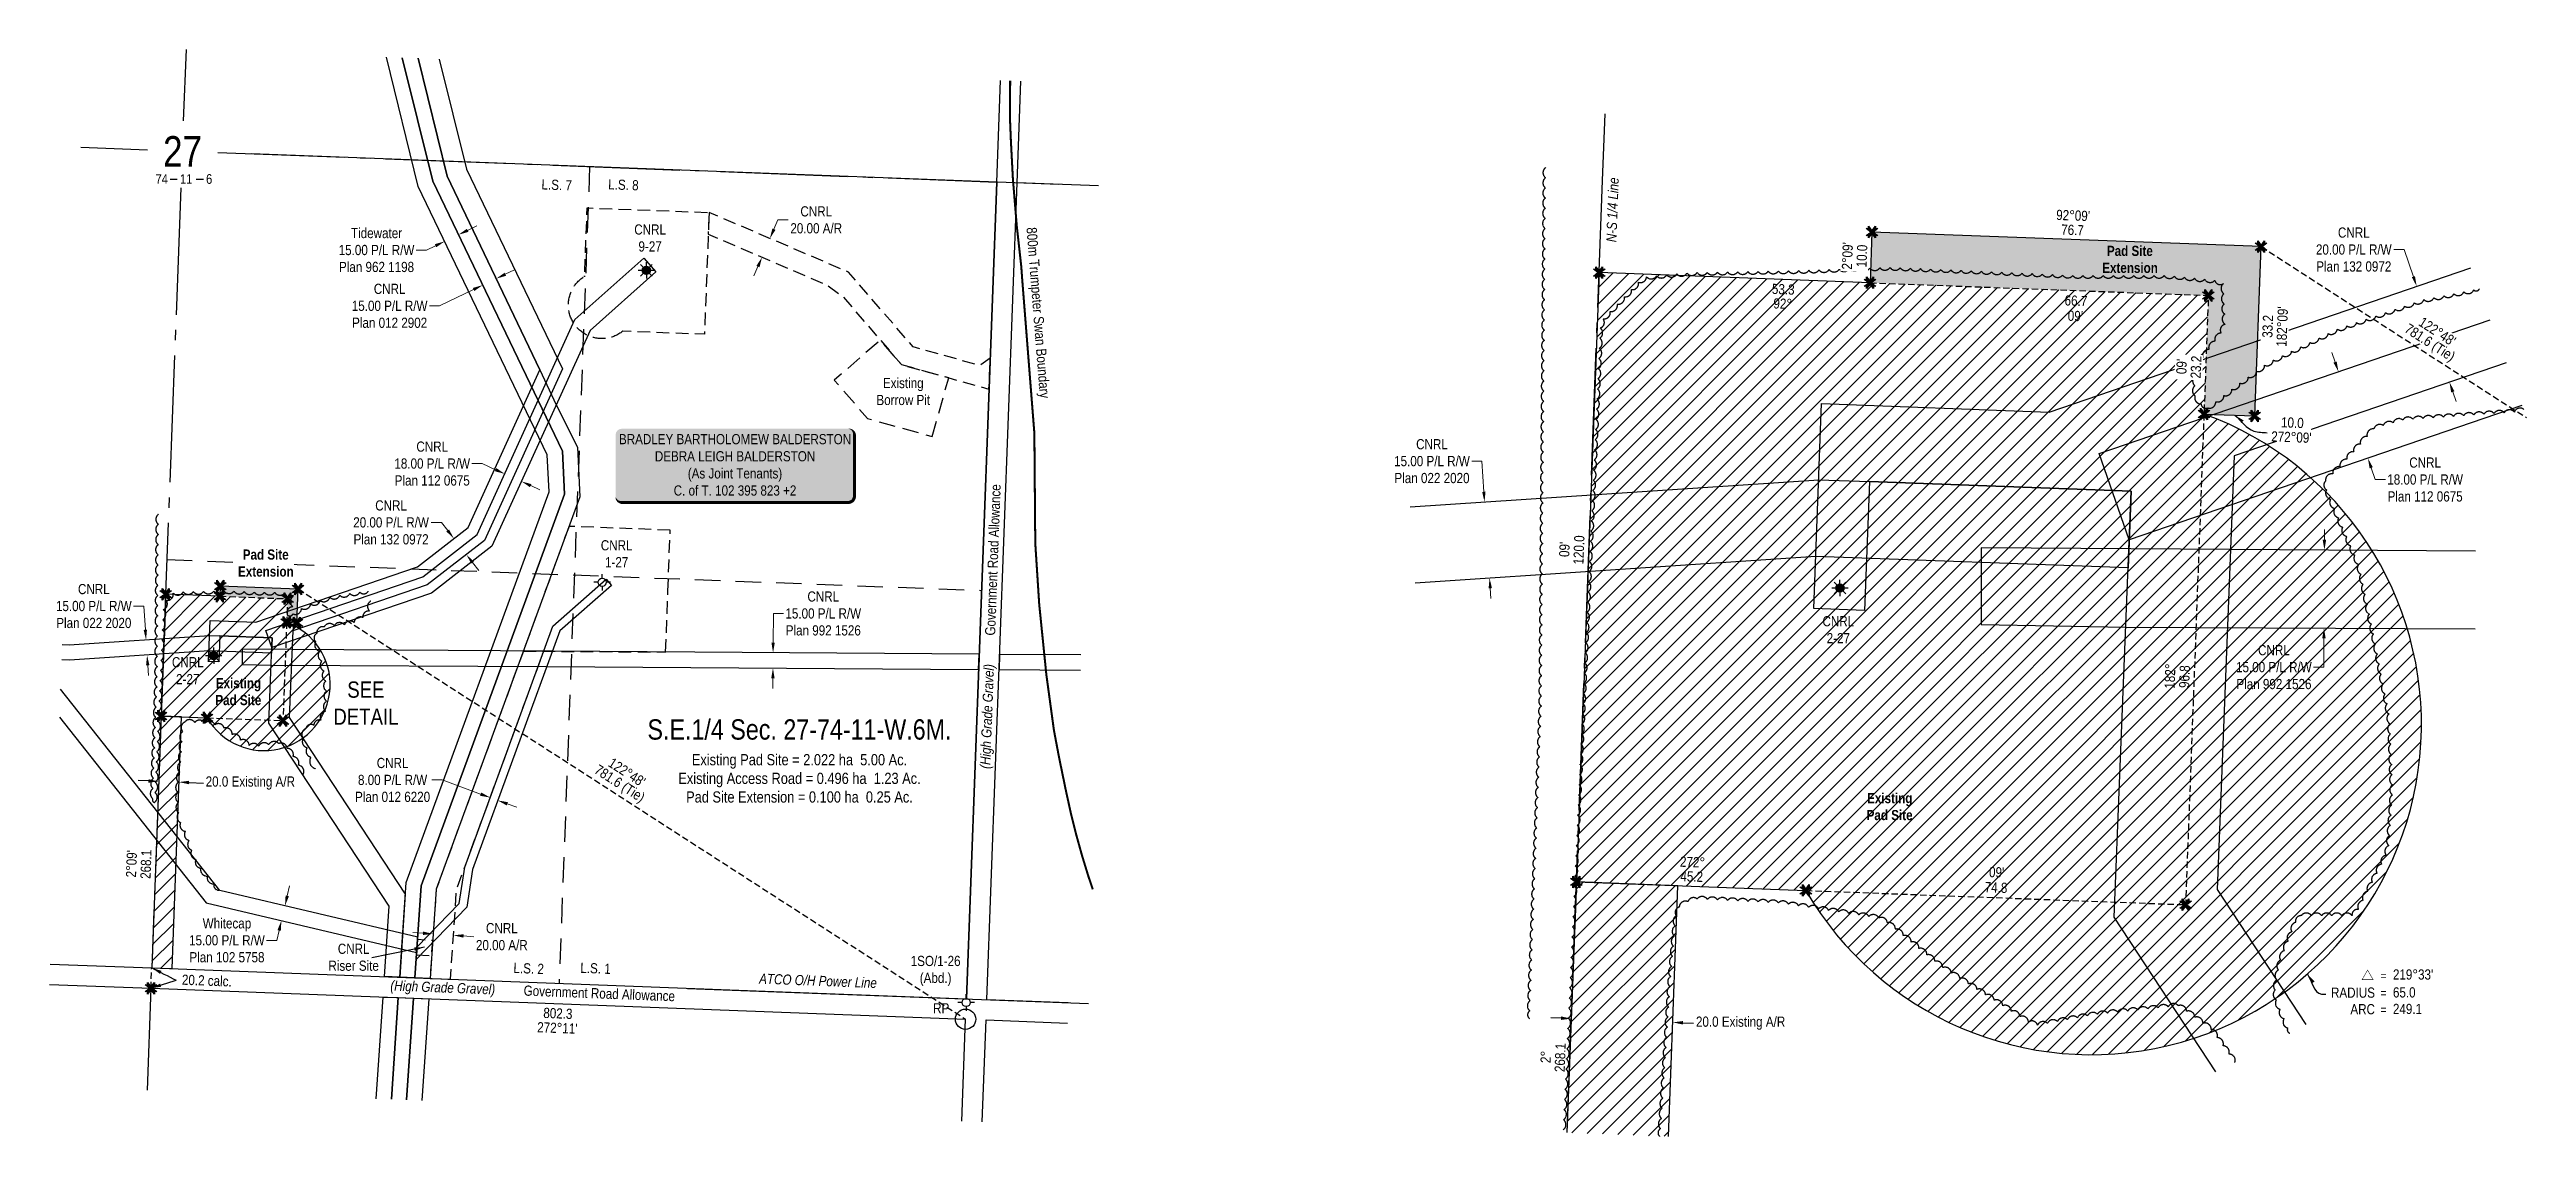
# Model space of a CAD drawing. Extents: x 334629 to 338577, y 6145829 to 6148665.
# Drawn here: x 335232 to 337669, y 6145829 to 6146898 of the extents above; entities that cross this region are included whole.
import ezdxf
from ezdxf.enums import TextEntityAlignment as Align

# ---------------------------------------------------------------- set-up
doc = ezdxf.new("R2010")
doc.units = 0
doc.header["$LTSCALE"] = 5
doc.header["$PDSIZE"] = 0.5
for name, pattern in [('0', [1, 1, 0]), ('DASHDOT2', [12.7, 6.35, -3.175, 0, -3.175]), ('foc-ACCESSROAD', [3.75, 2.5, -1.25]), ('foc-LSD', [8, 5, -3]), ('foc-QUARTERLINE', [33, 25, -3, 2, -3]), ('foc-TIELINE', [1.875, 1.25, -0.625]), ('foc-TRAV', [1.875, 1.25, -0.625]), ('HIDDEN2', [4.7625, 3.175, -1.5875])]:
    doc.linetypes.add(name, pattern=pattern)
doc.layers.get('Defpoints').update_dxf_attribs({"color": 9})
for name, color, linetype in [('10', 1, 'Continuous'), ('35', 37, 'Continuous'), ('9', 3, 'Continuous'), ('AS-FENCE', 48, 'foc-FENCE'), ('AS-OWNER', 7, 'Continuous'), ('AS-POWER', 104, 'foc-POWER'), ('AS-WILDLIFE', 131, 'DASHDOT2'), ('C-AR', 13, 'foc-ACCESSROAD'), ('C-RW', 13, 'Continuous'), ('C-SYMBOL', 7, 'Continuous'), ('C-WS', 13, 'foc-ACCESSROAD'), ('C-WS-S', 13, 'Continuous'), ('DETAIL-T', 7, 'Continuous'), ('F-RW', 190, 'Continuous'), ('F-WS-S', 190, 'Continuous'), ('L-AREAREQUIRED', 7, 'Continuous'), ('L-BD', 7, 'Continuous'), ('L-BD1', 253, 'Continuous'), ('L-MON', 1, 'Continuous'), ('L-ROAD-T', 7, 'Continuous'), ('L-SEC', 7, 'Continuous'), ('L-SECLBL', 7, 'Continuous'), ('L-SECQ', 8, 'foc-QUARTERLINE'), ('L-SECTION-LSD', 7, 'foc-LSD'), ('L-TIE', 7, 'foc-TIELINE'), ('P-PROPOSED', 10, 'Continuous'), ('P-PROPOSED-EXISTING-H', 59, 'Continuous'), ('P-PROPOSED-H', 21, 'Continuous'), ('P-TRAV', 4, 'foc-TRAV'), ('P-TXT', 4, 'Continuous'), ('T-BUSH', 110, '0'), ('T-EXISTING TFA', 220, 'HIDDEN2'), ('T-EXISTING TFA-T', 220, 'Continuous')]:
    doc.layers.add(name, color=color, linetype=linetype)
for name, color, linetype, lineweight in [('C-AR-T', 13, 'Continuous', 9), ('C-RW-T', 13, 'Continuous', 9), ('C-WS-T', 13, 'Continuous', 9), ('F-RW-T', 190, 'Continuous', 9), ('F-WS-T', 190, 'Continuous', 9), ('T-TEXT', 48, 'Continuous', 18)]:
    doc.layers.add(name, color=color, linetype=linetype, lineweight=lineweight)
doc.styles.add('100L', font='ARIALN.TTF', dxfattribs={"height": 11})
doc.styles.add('175L', font='ARIALN.TTF', dxfattribs={"height": 20})
doc.styles.add('240', font='ARIALN.TTF', dxfattribs={"height": 30})
doc.styles.add('80', font='ARIALN.TTF', dxfattribs={"height": 10})
doc.styles.add('80CG', font='ARIALN.TTF', dxfattribs={"height": 10})
doc.styles.add('80L', font='ARIALN.TTF', dxfattribs={"height": 10})
doc.styles.add('80LS', font='ARIALNI.TTF', dxfattribs={"height": 10})
doc.styles.add('foc-LtypeFont', font='ARIALN.TTF', dxfattribs={"height": 7.35})
doc.styles.add('SIMPLEX', font='ARIALN.TTF')
doc.linetypes.add('foc-FENCE', pattern='A,10,-1,["X",foc-LtypeFont,S=0.2,R=0,X=-0.625,Y=-0.75],-1.24', length=12.24)
doc.linetypes.add('foc-POWER', pattern='A,6,-1,["P",foc-LtypeFont,S=0.2,R=0,X=-0.625,Y=-0.75],-1.24,4', length=12.24)
doc.linetypes.add('foc-POWER-NOLINE', pattern='A,0,-4,["P",foc-LtypeFont,S=0.2,R=0,X=-0.625,Y=-0.75],-8.24', length=12.24)
doc.dimstyles.new('Compass 5 000', dxfattribs={"dimscale": 5, "dimtxt": 9, "dimasz": 2, "dimexe": 0.2, "dimexo": 0.0625, "dimgap": 0.5, "dimtad": 0, "dimtih": 1, "dimtoh": 1, "dimzin": 0, "dimdsep": 46, "dimtxsty": '80CG', "dimcen": 0.1, "dimse1": 1, "dimse2": 1, "dimclrd": 256, "dimclrt": 256, "dimaunit": 1, "dimadec": 4, "dimazin": 0, "dimtfac": 0.06, "dimtofl": 0, "dimtmove": 0, "dimatfit": 1, "dimfxl": 0.2, "dimtolj": 1, "dimtzin": 0, "dimlwd": -1, "dimarcsym": 0})

msp = doc.modelspace()

# ---------------------------------------------------------------- texts
at = {"layer": 'AS-POWER', "linetype": 'foc-POWER-NOLINE', "insert": (335930.177, 6145989.03), "char_height": 9.99805, "attachment_point": 1, "rotation": 357.822355, "style": '80L'}
msp.add_mtext_dynamic_manual_height_columns('{\\fArial Narrow|b0|i1|c0|p34;ATCO O/H Power Line}', width=115.63043, gutter_width=50, heights=[0], dxfattribs=at)
at = {"layer": 'AS-WILDLIFE', "insert": (336203.079, 6146638.999), "char_height": 9.99802, "attachment_point": 5, "rotation": 274.514834, "style": '240'}
msp.add_mtext_dynamic_manual_height_columns('800m Trumpeter Swan Boundary', width=170.73552, gutter_width=50, heights=[0], dxfattribs=at)
at = {"layer": 'C-SYMBOL', "color": 3, "style": '175L'}
msp.add_text('S.E.1/4 Sec. 27-74-11-W.6M.', height=19.99604, dxfattribs=at).set_placement((335969.609, 6146213.11), align=Align.BOTTOM_CENTER)
at = {"layer": 'C-WS-T', "char_height": 10, "attachment_point": 2, "style": '80L'}
for s, width, insert in [('CNRL\\P9-27', 30.84352, (335822.613, 6146726.064)), ('CNRL\\P1-27', 68.00177, (335789.685, 6146415.327)), ('CNRL\\P2-27', 30.84352, (336991.859, 6146340.592)), ('CNRL\\P2-27', 30.84352, (335367.649, 6146300.287)), ('CNRL\\PRiser Site', 68.00177, (335530.884, 6146018.326))]:
    msp.add_mtext_dynamic_manual_height_columns(s, width=width, gutter_width=50, heights=[0], dxfattribs=dict(at, insert=insert))
at = {"layer": 'DETAIL-T', "color": 3, "insert": (335542.957, 6146255.01), "char_height": 15.9968, "width": 63.62353, "attachment_point": 5, "style": '80CG'}
msp.add_mtext('SEE\\PDETAIL', dxfattribs=at)
at = {"layer": 'F-WS-T', "insert": (336103.562, 6146006.328), "char_height": 10, "attachment_point": 2, "style": '80L'}
msp.add_mtext_dynamic_manual_height_columns('1SO/1-26\\P(Abd.)', width=55.45743, gutter_width=50, heights=[0], dxfattribs=at)
at = {"layer": 'L-AREAREQUIRED', "color": 5, "insert": (335969.609, 6146204.846), "char_height": 10.997822, "width": 238.5087, "attachment_point": 2, "style": '100L'}
msp.add_mtext('Existing Pad Site = 2.022 ha  5.00 Ac. Existing Access Road = 0.496 ha  1.23 Ac. Pad Site Extension = 0.100 ha  0.25 Ac.', dxfattribs=at)
at = {"layer": 'L-BD', "style": '80L'}
for s, height, rotation, p in [('781.6 (Tie)', 9.99802, 327.2017, (335792.128, 6146175.025)), ("122°48'", 9.998, 327.2017, (335799.846, 6146187.001)), ("272°11'", 9.998, 357.8239, (335731.345, 6145935.516)), ('802.3', 9.998, 357.8239, (335731.886, 6145949.753))]:
    msp.add_text(s, height=height, rotation=rotation, dxfattribs=at).set_placement(p, align=Align.MIDDLE)
at = {"layer": 'L-BD1', "style": '80L'}
for s, rotation, p in [("92°09'", 357.8521, (337222.9, 6146734.89)), ('76.7', 357.8521, (337222.366, 6146720.653)), ('53.3', 357.8521, (336937.691, 6146662.295)), ('92°', 357.8521, (336937.157, 6146648.058)), ('66.7', 357.8521, (337225.69, 6146650.993)), ("09'", 357.8521, (337225.128, 6146636.007)), ("09'", 87.8521, (336722.318, 6146406.296)), ('120.0', 87.8521, (336736.555, 6146405.762)), ('182°', 87.8521, (337318.227, 6146281.623)), ('96.8', 87.8521, (337332.464, 6146281.089)), ("2°09'", 87.8641, (335312.222, 6146096.957)), ('268.1', 87.8641, (335326.459, 6146096.426)), ("09'", 357.8521, (337147.656, 6146088.635)), ('74.8', 357.8521, (337147.094, 6146073.648)), ('268.1', 87.8641, (336718.106, 6145906.345)), ('2°', 87.8641, (336703.868, 6145906.876))]:
    msp.add_text(s, height=9.998, rotation=rotation, dxfattribs=at).set_placement(p, align=Align.MIDDLE)
at = {"layer": 'L-BD1', "insert": (336836.048, 6146104.053), "char_height": 9.99802, "width": 23.86744, "attachment_point": 1, "rotation": 357.8521, "line_spacing_factor": 0.849884, "style": '80L'}
msp.add_mtext('\\pi0.21026;272° \\P\\pi1.15482;45.2', dxfattribs=at)
at = {"layer": 'L-ROAD-T', "style": '80L'}
msp.add_text('Government Road Allowance', height=9.99802, rotation=87.86874, dxfattribs=at).set_placement((336159.901, 6146395.966), align=Align.MIDDLE_CENTER)
at = {"layer": 'L-SECQ', "insert": (336764.67, 6146740.601), "char_height": 10, "attachment_point": 2, "rotation": 87.83932, "style": '80L'}
msp.add_mtext_dynamic_manual_height_columns('{\\fArial Narrow|b0|i1|c0|p34;N-S 1/4 Line}', width=63.27872, gutter_width=50, heights=[0], dxfattribs=at)
at = {"layer": 'P-TXT', "insert": (337251.08, 6146705.016), "char_height": 9.99802, "attachment_point": 1, "style": '80L', "bg_fill": 1, "box_fill_scale": 1, "bg_fill_color": 21, "bg_fill_transparency": 0}
msp.add_mtext_dynamic_manual_height_columns('\\pi5.07628;{\\fArial Narrow|b1|i0|c0|p34;Pad Site\\P\\pi0.46942;Extension}', width=54.0661, gutter_width=249.951, heights=[0], dxfattribs=at)
at = {"layer": 'P-TXT', "char_height": 9.99802, "attachment_point": 1, "style": '80L'}
for insert in [(335394.312, 6146279.703), (337019.257, 6146166.539)]:
    msp.add_mtext_dynamic_manual_height_columns('\\pi0.92976;{\\fArial Narrow|b1|i0|c0|p34;Existing\\P\\pi0.46601;Pad Site}', width=44.84555, gutter_width=249.951, heights=[0], dxfattribs=dict(at, insert=insert))
at = {"layer": 'P-TXT', "insert": (335358.72, 6145988.088), "char_height": 9.99802, "attachment_point": 1, "rotation": 357.823942, "style": '80L'}
msp.add_mtext_dynamic_manual_height_columns('\\pi3.39517;20.2 calc.', width=54.52304, gutter_width=249.951, heights=[0], dxfattribs=at)
at = {"layer": 'T-EXISTING TFA-T', "insert": (336071.727, 6146574.987), "char_height": 9.998, "attachment_point": 2, "style": '80L'}
msp.add_mtext_dynamic_manual_height_columns('Existing\\PBorrow Pit', width=74.5862, gutter_width=50, heights=[0], dxfattribs=at)
at = {"layer": 'T-TEXT', "style": '80LS'}
msp.add_text('(High Grade Gravel)', height=9.99802, rotation=87.86874, dxfattribs=at).set_placement((336154.168, 6146241.916), align=Align.MIDDLE_CENTER)

# ---------------------------------------------------------------- blocks, each defined once
blk = doc.blocks.new('L-SECLBL')
at = {"layer": '9', "color": 7}
for p, q in [((-5.1, -27.8), (-12.3, -27.8)), ((20.7, -27.8), (13.5, -27.8))]:
    blk.add_line(p, q, dxfattribs=at)
at = {"layer": '10', "color": 2, "style": 'SIMPLEX'}
blk.add_attdef('SEC', text='', height=30, dxfattribs=at).set_placement((0, 0), align=Align.MIDDLE)
at = {"layer": '10', "color": 5, "style": '80L'}
blk.add_attdef('TWP', text='', height=9.5, dxfattribs=at).set_placement((-14.4, -27.4), align=Align.MIDDLE_RIGHT)
blk.add_attdef('RGE', text='', height=9.5, dxfattribs=at).set_placement((3.6, -27.4), align=Align.MIDDLE_CENTER)
blk.add_attdef('MER', text='', height=9.5, dxfattribs=at).set_placement((23.2, -27.4), align=Align.MIDDLE_LEFT)
blk = doc.blocks.new('*D369')
at = {"layer": 'Defpoints', "color": 0, "transparency": 16777216}
for p in [(335340, 6146203.9), (335360, 6146203.2), (335359, 6146177.3)]:
    blk.add_point(p, dxfattribs=at)
at = {"layer": 'P-TXT', "transparency": 16777216}
for p, q in [((335329, 6146178.4), (335319, 6146178.8)), ((335369, 6146176.9), (335383, 6146176.4))]:
    blk.add_line(p, q, dxfattribs=at)
for points in [[(335329.1, 6146180.1), (335328.9, 6146176.7), (335339, 6146178)], [(335369, 6146178.6), (335368.9, 6146175.2), (335359, 6146177.3)]]:
    blk.add_solid(points, dxfattribs=at)
at = {"layer": 'P-TXT', "transparency": 16777216, "insert": (335429.2, 6146176.4), "char_height": 10, "attachment_point": 5, "style": '80CG'}
blk.add_mtext('\\A1;20.0 Existing A/R', dxfattribs=at)
blk = doc.blocks.new('*D370')
at = {"layer": 'C-AR-T', "transparency": 16777216}
for p, q in [((335599.1, 6146028.6), (335589.2, 6146029.3)), ((335639, 6146025.9), (335649, 6146025.2))]:
    blk.add_line(p, q, dxfattribs=at)
for points in [[(335599.2, 6146030.3), (335599, 6146026.9), (335609.1, 6146027.9)], [(335639.2, 6146027.6), (335638.9, 6146024.2), (335629.1, 6146026.6)]]:
    blk.add_solid(points, dxfattribs=at)
at = {"layer": 'Defpoints', "color": 0, "transparency": 16777216}
for p in [(335608.2, 6146015.3), (335628.2, 6146013.9), (335629.1, 6146026.6)]:
    blk.add_point(p, dxfattribs=at)
at = {"layer": 'C-AR-T', "transparency": 16777216, "insert": (335676.7, 6146025.2), "char_height": 10, "attachment_point": 5, "style": '80CG'}
blk.add_mtext('\\A1;CNRL\\P20.00 A/R', dxfattribs=at)
blk = doc.blocks.new('*D371')
at = {"layer": 'C-RW-T', "transparency": 16777216}
for p, q in [((335943.7, 6146314.5), (335943.9, 6146343.2)), ((335943.9, 6146343.2), (335953.9, 6146343.2)), ((335943.4, 6146279.5), (335943.4, 6146269.5))]:
    blk.add_line(p, q, dxfattribs=at)
for points in [[(335942, 6146314.6), (335945.3, 6146314.5), (335943.6, 6146304.5)], [(335941.8, 6146279.5), (335945.1, 6146279.5), (335943.5, 6146289.5)]]:
    blk.add_solid(points, dxfattribs=at)
at = {"layer": 'Defpoints', "color": 0, "transparency": 16777216}
for p in [(335905.2, 6146304.8), (335943.6, 6146304.5), (335905.1, 6146289.8)]:
    blk.add_point(p, dxfattribs=at)
at = {"layer": 'C-RW-T', "transparency": 16777216, "insert": (335993, 6146343.2), "char_height": 10, "attachment_point": 5, "style": '80CG'}
blk.add_mtext('\\A1;CNRL\\P15.00 P/L R/W\\PPlan 992 1526', dxfattribs=at)
blk = doc.blocks.new('*D372')
at = {"layer": 'C-RW-T', "transparency": 16777216}
for p, q in [((335617.9, 6146179.4), (335607.9, 6146179.4)), ((335655.8, 6146165.5), (335617.9, 6146179.4)), ((335682.1, 6146155.9), (335691.5, 6146152.5))]:
    blk.add_line(p, q, dxfattribs=at)
for points in [[(335656.4, 6146167.1), (335655.3, 6146163.9), (335665.2, 6146162.1)], [(335682.7, 6146157.5), (335681.6, 6146154.3), (335672.7, 6146159.3)]]:
    blk.add_solid(points, dxfattribs=at)
at = {"layer": 'Defpoints', "color": 0, "transparency": 16777216}
for p in [(335670.6, 6146176.6), (335672.7, 6146159.3), (335678.1, 6146173.9)]:
    blk.add_point(p, dxfattribs=at)
at = {"layer": 'C-RW-T', "transparency": 16777216, "insert": (335569.2, 6146179.4), "char_height": 10, "attachment_point": 5, "style": '80CG'}
blk.add_mtext('\\A1;CNRL\\P8.00 P/L R/W\\PPlan 012 6220', dxfattribs=at)
blk = doc.blocks.new('*D373')
at = {"layer": 'C-RW-T', "transparency": 16777216}
for p, q in [((335680.1, 6146677), (335689.1, 6146681.3)), ((335615.4, 6146645.9), (335605.4, 6146645.9)), ((335648.8, 6146662), (335615.4, 6146645.9))]:
    blk.add_line(p, q, dxfattribs=at)
for points in [[(335679.4, 6146678.5), (335680.8, 6146675.5), (335671.1, 6146672.6)], [(335648.1, 6146663.5), (335649.6, 6146660.5), (335657.9, 6146666.3)]]:
    blk.add_solid(points, dxfattribs=at)
at = {"layer": 'Defpoints', "color": 0, "transparency": 16777216}
for p in [(335657.9, 6146666.3), (335662.2, 6146657.2), (335675.4, 6146663.6)]:
    blk.add_point(p, dxfattribs=at)
at = {"layer": 'C-RW-T', "transparency": 16777216, "insert": (335566.3, 6146645.9), "char_height": 10, "attachment_point": 5, "style": '80CG'}
blk.add_mtext('\\A1;CNRL\\P15.00 P/L R/W\\PPlan 012 2902', dxfattribs=at)
blk = doc.blocks.new('*D374')
at = {"layer": 'C-RW-T', "transparency": 16777216}
for p, q in [((335617.3, 6146432.8), (335607.3, 6146432.8)), ((335623.4, 6146424.9), (335617.3, 6146432.8)), ((335647.9, 6146393.3), (335654, 6146385.4))]:
    blk.add_line(p, q, dxfattribs=at)
for points in [[(335624.7, 6146425.9), (335622.1, 6146423.9), (335629.5, 6146417)], [(335649.2, 6146394.3), (335646.6, 6146392.3), (335641.8, 6146401.2)]]:
    blk.add_solid(points, dxfattribs=at)
at = {"layer": 'Defpoints', "color": 0, "transparency": 16777216}
for p in [(335629.5, 6146417), (335631, 6146418.1), (335643.3, 6146402.3)]:
    blk.add_point(p, dxfattribs=at)
at = {"layer": 'C-RW-T', "transparency": 16777216, "insert": (335567.7, 6146432.8), "char_height": 10, "attachment_point": 5, "style": '80CG'}
blk.add_mtext('\\A1;CNRL\\P20.00 P/L R/W\\PPlan 132 0972', dxfattribs=at)
blk = doc.blocks.new('*D375')
at = {"layer": 'C-RW-T', "transparency": 16777216}
for p, q in [((335657.3, 6146490.7), (335647.3, 6146490.7)), ((335670.5, 6146484.7), (335657.3, 6146490.7)), ((335705.1, 6146469), (335714.2, 6146464.9))]:
    blk.add_line(p, q, dxfattribs=at)
for points in [[(335671.2, 6146486.3), (335669.8, 6146483.2), (335679.6, 6146480.6)], [(335705.8, 6146470.5), (335704.4, 6146467.5), (335696, 6146473.2)]]:
    blk.add_solid(points, dxfattribs=at)
at = {"layer": 'Defpoints', "color": 0, "transparency": 16777216}
for p in [(335679.6, 6146480.6), (335683.1, 6146488.4), (335699.5, 6146481)]:
    blk.add_point(p, dxfattribs=at)
at = {"layer": 'C-RW-T', "transparency": 16777216, "insert": (335608.2, 6146490.7), "char_height": 10, "attachment_point": 5, "style": '80CG'}
blk.add_mtext('\\A1;CNRL\\P18.00 P/L R/W\\PPlan 112 0675', dxfattribs=at)
blk = doc.blocks.new('*D376')
at = {"layer": 'Defpoints', "color": 0, "transparency": 16777216}
for p in [(335433.8, 6146062.5), (335430.4, 6146048), (335459.8, 6146041.1)]:
    blk.add_point(p, dxfattribs=at)
at = {"layer": 'F-RW-T', "transparency": 16777216}
for p, q in [((335465.6, 6146065.3), (335467.8, 6146075.1)), ((335455.2, 6146021.6), (335445.2, 6146021.6)), ((335457.5, 6146031.3), (335455.2, 6146021.6))]:
    blk.add_line(p, q, dxfattribs=at)
for points in [[(335463.9, 6146065.7), (335467.2, 6146065), (335463.3, 6146055.6)], [(335455.9, 6146031.7), (335459.2, 6146031), (335459.8, 6146041.1)]]:
    blk.add_solid(points, dxfattribs=at)
at = {"layer": 'F-RW-T', "transparency": 16777216, "insert": (335406.2, 6146021.6), "char_height": 10, "attachment_point": 5, "style": '80CG'}
blk.add_mtext('\\A1;Whitecap\\P15.00 P/L R/W\\PPlan 102 5758', dxfattribs=at)
blk = doc.blocks.new('*D377')
at = {"layer": 'Defpoints', "color": 0, "transparency": 16777216}
for p in [(335614.4, 6146722), (335628, 6146728.5), (335620.5, 6146709.4)]:
    blk.add_point(p, dxfattribs=at)
at = {"layer": 'F-RW-T', "transparency": 16777216}
for p, q in [((335643, 6146720.2), (335652, 6146724.6)), ((335602.5, 6146700.8), (335592.5, 6146700.8)), ((335611.5, 6146705.1), (335602.5, 6146700.8))]:
    blk.add_line(p, q, dxfattribs=at)
for points in [[(335642.3, 6146721.7), (335643.8, 6146718.7), (335634, 6146715.9)], [(335610.8, 6146706.6), (335612.2, 6146703.6), (335620.5, 6146709.4)]]:
    blk.add_solid(points, dxfattribs=at)
at = {"layer": 'F-RW-T', "transparency": 16777216, "insert": (335553.4, 6146700.8), "char_height": 10, "attachment_point": 5, "style": '80CG'}
blk.add_mtext('\\A1;Tidewater\\P15.00 P/L R/W\\PPlan 962 1198', dxfattribs=at)
blk = doc.blocks.new('*U368')
h = blk.add_hatch(color=59)
edge = h.paths.add_edge_path()
edge.add_line((-111.5, -37), (111.5, -37))
edge.add_arc((111.5, -31), 6, 270, 360)
edge.add_line((117.5, -31), (117.5, 29.5))
edge.add_arc((111.5, 29.5), 6, 0, 90)
edge.add_line((111.5, 35.5), (-111.5, 35.5))
edge.add_arc((-111.5, 29.5), 6, 90, 180)
edge.add_line((-117.5, 29.5), (-117.5, -31))
edge.add_arc((-111.5, -31), 6, 180, 270)
at = {"color": 1, "flags": 128}
blk.add_lwpolyline([(-111.5, -37, 3, 3, 0), (111.5, -37, 3, 3, 0.414214), (117.5, -31, 3, 3, 0), (117.5, 29.5, 3, 0, 0.414214), (111.5, 35.5, 0, 0, 0), (-111.5, 35.5, 0, 0, 0.414214), (-117.5, 29.5, 0, 0, 0), (-117.5, -31, 0, 3, 0.414214)], format="xyseb", close=True, dxfattribs=at)
blk.add_lwpolyline([(-73.2, -18, 0, 7.5, 0), (0, 0, 0, 0, 0)], format="xyseb", dxfattribs=at)
at = {"color": 1, "style": '80'}
blk.add_attdef('ENTER_TEXT_001', (-36, -5), '', height=10, dxfattribs=at)
blk = doc.blocks.new('Gabd')
for p, q in [((-0.81, 0), (-1.62, 0)), ((0, 0.81), (0, 1.62)), ((1.62, 0), (0.81, 0)), ((0, -0.81), (0, -1.62))]:
    blk.add_line(p, q)
blk.add_circle((0, 0), 0.8)
blk = doc.blocks.new('GAS')
h = blk.add_hatch(color=255)
h.dxf.hatch_style = 1
edge = h.paths.add_edge_path()
edge.add_arc((0, 0), 0.9, 0, 360)
for p, q in [((-0.81, 0), (-1.62, 0)), ((-0.57, 0.57), (-1.14, 1.14)), ((0, 0.81), (0, 1.62)), ((0.57, 0.57), (1.14, 1.14)), ((1.62, 0), (0.81, 0)), ((-0.57, -0.57), (-1.14, -1.14)), ((0, -0.81), (0, -1.62)), ((1.14, -1.14), (0.57, -0.57))]:
    blk.add_line(p, q)
blk.add_circle((0, 0), 0.8)
blk = doc.blocks.new('*D378')
at = {"layer": 'C-RW-T', "transparency": 16777216}
for p, q in [((335324.3, 6146350.5), (335314.3, 6146350.5)), ((335325.9, 6146327.2), (335324.3, 6146350.5)), ((335328.2, 6146292.3), (335328.9, 6146282.3))]:
    blk.add_line(p, q, dxfattribs=at)
for points in [[(335327.5, 6146327.3), (335324.2, 6146327.1), (335326.6, 6146317.2)], [(335329.9, 6146292.4), (335326.6, 6146292.2), (335327.6, 6146302.2)]]:
    blk.add_solid(points, dxfattribs=at)
at = {"layer": 'Defpoints', "color": 0, "transparency": 16777216}
for p in [(335326.6, 6146317.2), (335362.9, 6146319.7), (335363.9, 6146304.7)]:
    blk.add_point(p, dxfattribs=at)
at = {"layer": 'C-RW-T', "transparency": 16777216, "insert": (335275.2, 6146350.5), "char_height": 10, "attachment_point": 5, "style": '80CG'}
blk.add_mtext('\\A1;CNRL\\P15.00 P/L R/W\\PPlan 022 2020', dxfattribs=at)
blk = doc.blocks.new('*D379')
at = {"layer": 'C-AR-T', "transparency": 16777216}
for p, q in [((335944.5, 6146721.3), (335948.4, 6146730.5)), ((335948.4, 6146730.5), (335958.4, 6146730.5)), ((335928.7, 6146684.6), (335924.8, 6146675.4))]:
    blk.add_line(p, q, dxfattribs=at)
for points in [[(335942.9, 6146722), (335946, 6146720.7), (335940.5, 6146712.2)], [(335927.2, 6146685.2), (335930.3, 6146683.9), (335932.7, 6146693.8)]]:
    blk.add_solid(points, dxfattribs=at)
at = {"layer": 'Defpoints', "color": 0, "transparency": 16777216}
for p in [(335940.5, 6146712.2), (335945.5, 6146710), (335937.6, 6146691.6)]:
    blk.add_point(p, dxfattribs=at)
at = {"layer": 'C-AR-T', "transparency": 16777216, "insert": (335986.1, 6146730.5), "char_height": 10, "attachment_point": 5, "style": '80CG'}
blk.add_mtext('\\A1;CNRL\\P20.00 A/R', dxfattribs=at)
blk = doc.blocks.new('TEMP')
h = blk.add_hatch(color=255)
h.dxf.hatch_style = 1
h.paths.add_polyline_path([(0, 0.25), (-0.67, 1.15), (-0.67, 0.67), (-1.15, 0.67), (-0.25, 0), (-1.15, -0.67), (-0.67, -0.67), (-0.67, -1.15), (0, -0.25), (0.67, -1.15), (0.67, -0.67), (1.15, -0.67), (0.25, 0), (1.15, 0.67), (0.67, 0.67), (0.67, 1.15)])
h.paths.add_polyline_path([(0.57, 0.85), (0.57, 0.57), (0.85, 0.57), (0.08, 0), (0.85, -0.57), (0.57, -0.57), (0.57, -0.85), (0, -0.08), (-0.57, -0.85), (-0.57, -0.57), (-0.85, -0.57), (-0.08, 0), (-0.85, 0.57), (-0.57, 0.57), (-0.57, 0.85), (0, 0.08)], flags=16)
h = blk.add_hatch(color=1)
h.dxf.hatch_style = 1
h.paths.add_polyline_path([(0, 0.08), (-0.57, 0.85), (-0.57, 0.57), (-0.85, 0.57), (-0.08, 0), (-0.85, -0.57), (-0.57, -0.57), (-0.57, -0.85), (0, -0.08), (0.57, -0.85), (0.57, -0.57), (0.85, -0.57), (0.08, 0), (0.85, 0.57), (0.57, 0.57), (0.57, 0.85)])
at = {"color": 1}
for p, q in [((-0.08, 0), (0.08, 0)), ((0, 0.08), (0, -0.08))]:
    blk.add_line(p, q, dxfattribs=at)
at = {"color": 255, "flags": 128}
blk.add_lwpolyline([(-0.25, 0), (-1.15, 0.67), (-0.67, 0.67), (-0.67, 1.15), (0, 0.25), (0.67, 1.15), (0.67, 0.67), (1.15, 0.67), (0.25, 0), (1.15, -0.67), (0.67, -0.67), (0.67, -1.15), (0, -0.25), (-0.67, -1.15), (-0.67, -0.67), (-1.15, -0.67)], close=True, dxfattribs=at)
at = {"color": 1, "flags": 128}
blk.add_lwpolyline([(-0.08, 0), (-0.85, 0.57), (-0.57, 0.57), (-0.57, 0.85), (0, 0.08), (0.57, 0.85), (0.57, 0.57), (0.85, 0.57), (0.08, 0), (0.85, -0.57), (0.57, -0.57), (0.57, -0.85), (0, -0.08), (-0.57, -0.85), (-0.57, -0.57), (-0.85, -0.57)], close=True, dxfattribs=at)
blk = doc.blocks.new('*D454')
at = {"layer": 'C-RW-T', "transparency": 16777216}
for p, q in [((336641.1, 6146493.1), (336631.1, 6146493.1)), ((336643.1, 6146462.9), (336641.1, 6146493.1)), ((336649.4, 6146368), (336650, 6146358.1))]:
    blk.add_line(p, q, dxfattribs=at)
for points in [[(336644.7, 6146463), (336641.4, 6146462.8), (336643.7, 6146452.9)], [(336651, 6146368.2), (336647.7, 6146367.9), (336648.7, 6146378)]]:
    blk.add_solid(points, dxfattribs=at)
at = {"layer": 'Defpoints', "color": 0, "transparency": 16777216}
for p in [(336642.3, 6146452.8), (336643.7, 6146452.9), (336647.3, 6146377.9)]:
    blk.add_point(p, dxfattribs=at)
at = {"layer": 'C-RW-T', "transparency": 16777216, "insert": (336592, 6146493.1), "char_height": 10, "attachment_point": 5, "style": '80CG'}
blk.add_mtext('\\A1;CNRL\\P15.00 P/L R/W\\PPlan 022 2020', dxfattribs=at)
blk = doc.blocks.new('*D455')
at = {"layer": 'Defpoints', "color": 0, "transparency": 16777216}
for p in [(336829, 6145940.9), (336728.2, 6145923), (336828.1, 6145919.2)]:
    blk.add_point(p, dxfattribs=at)
at = {"layer": 'P-TXT', "transparency": 16777216}
for p, q in [((336719.1, 6145945), (336709.1, 6145945.4)), ((336838.9, 6145940.5), (336849.5, 6145940.1))]:
    blk.add_line(p, q, dxfattribs=at)
for points in [[(336719.1, 6145946.7), (336719, 6145943.3), (336729, 6145944.6)], [(336839, 6145942.2), (336838.9, 6145938.8), (336829, 6145940.9)]]:
    blk.add_solid(points, dxfattribs=at)
at = {"layer": 'P-TXT', "transparency": 16777216, "insert": (336895.7, 6145940.1), "char_height": 10, "attachment_point": 5, "style": '80CG'}
blk.add_mtext('\\A1;20.0 Existing A/R', dxfattribs=at)
blk = doc.blocks.new('*D456')
at = {"layer": 'C-RW-T', "transparency": 16777216}
for p, q in [((337548.6, 6146701.3), (337538.6, 6146701.3)), ((337557.7, 6146674.6), (337548.6, 6146701.3)), ((337596.5, 6146561.3), (337599.7, 6146551.9))]:
    blk.add_line(p, q, dxfattribs=at)
for points in [[(337559.3, 6146675.1), (337556.2, 6146674.1), (337561, 6146665.1)], [(337598.1, 6146561.9), (337594.9, 6146560.8), (337593.3, 6146570.8)]]:
    blk.add_solid(points, dxfattribs=at)
at = {"layer": 'Defpoints', "color": 0, "transparency": 16777216}
for p in [(337589.2, 6146674.8), (337561, 6146665.1), (337621.4, 6146580.4)]:
    blk.add_point(p, dxfattribs=at)
at = {"layer": 'C-RW-T', "transparency": 16777216, "insert": (337499.1, 6146701.3), "char_height": 10, "attachment_point": 5, "style": '80CG'}
blk.add_mtext('\\A1;CNRL\\P20.00 P/L R/W\\PPlan 132 0972', dxfattribs=at)
blk = doc.blocks.new('*D457')
at = {"layer": 'C-RW-T', "transparency": 16777216}
for p, q in [((337470.2, 6146415.7), (337470.3, 6146425.7)), ((337469.7, 6146318.8), (337469.6, 6146290.4)), ((337469.6, 6146290.4), (337459.6, 6146290.4))]:
    blk.add_line(p, q, dxfattribs=at)
for points in [[(337468.5, 6146415.7), (337471.9, 6146415.7), (337470.2, 6146405.7)], [(337468, 6146318.8), (337471.4, 6146318.8), (337469.8, 6146328.8)]]:
    blk.add_solid(points, dxfattribs=at)
at = {"layer": 'Defpoints', "color": 0, "transparency": 16777216}
for p in [(337437.8, 6146405.9), (337437.4, 6146328.9), (337469.8, 6146328.8)]:
    blk.add_point(p, dxfattribs=at)
at = {"layer": 'C-RW-T', "transparency": 16777216, "insert": (337420.5, 6146290.4), "char_height": 10, "attachment_point": 5, "style": '80CG'}
blk.add_mtext('\\A1;CNRL\\P15.00 P/L R/W\\PPlan 992 1526', dxfattribs=at)
blk = doc.blocks.new('*D458')
at = {"layer": 'C-RW-T', "transparency": 16777216}
for p, q in [((337480.7, 6146590.6), (337477.5, 6146600.1)), ((337516.3, 6146486.6), (337520.2, 6146475)), ((337520.2, 6146475), (337530.2, 6146475))]:
    blk.add_line(p, q, dxfattribs=at)
for points in [[(337482.3, 6146591.1), (337479.1, 6146590.1), (337484, 6146581.1)], [(337517.8, 6146487.1), (337514.7, 6146486), (337513, 6146496)]]:
    blk.add_solid(points, dxfattribs=at)
at = {"layer": 'Defpoints', "color": 0, "transparency": 16777216}
for p in [(337485.2, 6146581.6), (337513, 6146496), (337514.3, 6146496.5)]:
    blk.add_point(p, dxfattribs=at)
at = {"layer": 'C-RW-T', "transparency": 16777216, "insert": (337569.3, 6146475), "char_height": 10, "attachment_point": 5, "style": '80CG'}
blk.add_mtext('\\A1;CNRL\\P18.00 P/L R/W\\PPlan 112 0675', dxfattribs=at)
blk = doc.blocks.new('curve')
at = {"const_width": 0.1}
blk.add_lwpolyline([(-4.99, 5.39), (-6.08, 3.49), (-3.89, 3.49)], close=True, dxfattribs=at)
at = {"style": '80'}
for s, p in [('RADIUS', (-3.54, -0.05)), ('ARC', (-3.54, -3.31))]:
    blk.add_text(s, height=2, dxfattribs=at).set_placement(p, align=Align.RIGHT)
for p in [(-2.44, 3.36), (-2.44, -0.04), (-2.44, -3.3)]:
    blk.add_text('=', height=1.8, dxfattribs=at).set_placement(p)
for tag, p in [('DELTA', (0, 3.52)), ('CURVE_RADIUS', (0, 0)), ('ARC_LENGTH', (0, -3.26))]:
    blk.add_attdef(tag, p, '', height=2, dxfattribs=at)

# ---------------------------------------------------------------- dimensions: what is measured, and where the dimension line sits
at = {"layer": 'C-AR-T'}
dim = msp.add_linear_dim(base=(335940.531, 6146712.15), p1=(335937.64, 6146691.638), p2=(335945.505, 6146710.022), angle=66.838184, text='CNRL\\P20.00 A/R', dimstyle='Compass 5 000', dxfattribs=at)
dim.commit()
dim.dimension.update_dxf_attribs({"geometry": '*D379', "text_midpoint": (335986.133, 6146730.538), "dimtype": 161})
at = {"layer": 'C-RW-T'}
for base, p1, p2, angle, text, picture, middle in [((335657.857, 6146666.297), (335675.435, 6146663.563), (335662.22, 6146657.215), 205.658146, 'CNRL\\P15.00 P/L R/W\\PPlan 012 2902', '*D373', (335566.329, 6146645.909)), ((335679.576, 6146480.601), (335699.52, 6146480.954), (335683.116, 6146488.399), 155.588227, 'CNRL\\P18.00 P/L R/W\\PPlan 112 0675', '*D375', (335608.206, 6146490.715)), ((335326.551, 6146317.19), (335363.893, 6146304.703), (335362.88, 6146319.652), 93.876677, 'CNRL\\P15.00 P/L R/W\\PPlan 022 2020', '*D378', (335275.208, 6146350.499)), ((335943.603, 6146304.543), (335905.092, 6146289.755), (335905.194, 6146304.804), 89.610732, 'CNRL\\P15.00 P/L R/W\\PPlan 992 1526', '*D371', (335992.952, 6146343.219)), ((335672.749, 6146159.324), (335670.558, 6146176.629), (335678.074, 6146173.879), 339.904108, 'CNRL\\P8.00 P/L R/W\\PPlan 012 6220', '*D372', (335569.189, 6146179.386))]:
    dim = msp.add_linear_dim(base=base, p1=p1, p2=p2, angle=angle, text=text, dimstyle='Compass 5 000', dxfattribs=at)
    dim.commit()
    dim.dimension.update_dxf_attribs({"geometry": picture, "text_midpoint": middle, "dimtype": 161})
at = {"layer": 'C-RW-T', "color": 6}
for base, p1, p2, angle, text, picture, middle in [((336643.727, 6146452.939), (336647.26, 6146377.924), (336642.273, 6146452.842), 93.807968, 'CNRL\\P15.00 P/L R/W\\PPlan 022 2020', '*D454', (336591.969, 6146493.083)), ((337469.764, 6146328.772), (337437.811, 6146405.886), (337437.411, 6146328.94), 269.702288, 'CNRL\\P15.00 P/L R/W\\PPlan 992 1526', '*D457', (337420.479, 6146290.356))]:
    dim = msp.add_linear_dim(base=base, p1=p1, p2=p2, angle=angle, text=text, dimstyle='Compass 5 000', dxfattribs=at)
    dim.commit()
    dim.dimension.update_dxf_attribs({"geometry": picture, "text_midpoint": middle, "dimtype": 161})
at = {"layer": 'C-RW-T'}
dim = msp.add_aligned_dim(p1=(335643.258, 6146402.348), p2=(335631.011, 6146418.145), distance=1.876, text='CNRL\\P20.00 P/L R/W\\PPlan 132 0972', dimstyle='Compass 5 000', dxfattribs=at)
dim.commit()
dim.dimension.update_dxf_attribs({"geometry": '*D374', "text_midpoint": (335567.734, 6146432.801)})
at = {"layer": 'F-RW-T'}
dim = msp.add_aligned_dim(p1=(335627.959, 6146728.537), p2=(335614.428, 6146722.038), distance=14.002, text='Tidewater\\P15.00 P/L R/W\\PPlan 962 1198', dimstyle='Compass 5 000', dxfattribs=at)
dim.commit()
dim.dimension.update_dxf_attribs({"geometry": '*D377', "text_midpoint": (335553.376, 6146700.757)})
dim = msp.add_linear_dim(base=(335459.835, 6146041.075), p1=(335433.845, 6146062.539), p2=(335430.421, 6146048.004), angle=256.744637, text='Whitecap\\P15.00 P/L R/W\\PPlan 102 5758', dimstyle='Compass 5 000', dxfattribs=at)
dim.commit()
dim.dimension.update_dxf_attribs({"geometry": '*D376', "text_midpoint": (335406.163, 6146021.608), "dimtype": 161})
at = {"layer": 'P-TXT'}
dim = msp.add_linear_dim(base=(335358.989, 6146177.284), p1=(335339.966, 6146203.901), p2=(335359.952, 6146203.157), angle=357.869654, text='20.0 Existing A/R', dimstyle='Compass 5 000', dxfattribs=at)
dim.commit()
dim.dimension.update_dxf_attribs({"geometry": '*D369', "text_midpoint": (335429.214, 6146176.391), "dimtype": 161})
at = {"layer": 'P-TXT', "color": 6}
dim = msp.add_linear_dim(base=(336828.957, 6145940.88), p1=(336728.234, 6145922.965), p2=(336828.144, 6145919.218), angle=357.8521, text='20.0 Existing A/R', dimstyle='Compass 5 000', dxfattribs=at)
dim.commit()
dim.dimension.update_dxf_attribs({"geometry": '*D455', "text_midpoint": (336895.675, 6145940.11), "dimtype": 161})

# ---------------------------------------------------------------- hatches: boundary and pattern name
at = {"layer": 'P-PROPOSED-EXISTING-H'}
h = msp.add_hatch(dxfattribs=at)
h.set_pattern_fill('ANSI31', color=256, scale=3.496836, style=0)
h.set_pattern_definition([(45, (-1432.809, 1511.96), (-7.850621222, 7.850621222), [])])
edge = h.paths.add_edge_path()
edge.add_line((337356.034, 6146656.11), (336756.574, 6146678.593))
edge.add_line((336756.574, 6146678.593), (336734.091, 6146079.133))
edge.add_line((336734.091, 6146079.133), (336959.888, 6146070.665))
edge.add_arc((337240.752, 6146234.062), 324.936, 210.189489, 430.042413)
edge.add_line((337351.66, 6146539.484), (337356.034, 6146656.11))
h = msp.add_hatch(dxfattribs=at)
h.set_pattern_fill('ANSI31', color=256, scale=3.496836, style=0)
h.set_pattern_definition([(45, (2024.414, 1882.042), (-7.850621222, 7.850621222), [])])
edge = h.paths.add_edge_path()
edge.add_line((335465.849, 6146357.689), (335345.957, 6146362.185))
edge.add_line((335345.957, 6146362.185), (335341.46, 6146242.293))
edge.add_line((335341.46, 6146242.293), (335386.619, 6146240.6))
edge.add_arc((335442.792, 6146273.279), 64.987, 210.189489, 430.042413)
edge.add_line((335464.974, 6146334.364), (335465.849, 6146357.689))
h = msp.add_hatch(dxfattribs=at)
h.set_pattern_fill('ANSI31', color=256, scale=3.49683622, style=0)
h.paths.add_polyline_path([(335341.46, 6146242.293), (335332.169, 6145994.577), (335352.151, 6145993.817), (335361.442, 6146241.544)])
h = msp.add_hatch(dxfattribs=at)
h.set_pattern_fill('ANSI31', color=256, scale=3.496836, style=0)
h.set_pattern_definition([(45, (-302.254, 1350.469), (-7.850621222, 7.850621222), [])])
h.paths.add_polyline_path([(336724.837, 6145832.39), (336824.747, 6145828.642), (336834.001, 6146075.386), (336734.091, 6146079.133)])
at = {"layer": 'P-PROPOSED-H'}
h = msp.add_hatch(color=256, dxfattribs=at)
h.dxf.hatch_style = 1
h.paths.add_polyline_path([(337351.66, 6146539.484), (337401.615, 6146537.61), (337407.863, 6146704.191), (337024.938, 6146718.553), (337023.064, 6146668.598), (337356.034, 6146656.11)])
h = msp.add_hatch(color=256, dxfattribs=at)
h.dxf.hatch_style = 1
h.paths.add_polyline_path([(335464.974, 6146334.364), (335474.965, 6146333.989), (335476.214, 6146367.305), (335399.629, 6146370.177), (335399.255, 6146360.186), (335465.849, 6146357.689)])

# ---------------------------------------------------------------- linework, layer by layer
at = {"layer": '35', "color": 3}
msp.add_circle((336133.078, 6145944.013), 9.998, dxfattribs=at)
at = {"layer": 'AS-FENCE', "flags": 128}
msp.add_lwpolyline([(336163.733, 6146767.745), (336133.826, 6145964.112)], dxfattribs=at)
at = {"layer": 'AS-POWER', "linetype": 'foc-POWER-NOLINE', "flags": 128}
msp.add_lwpolyline([(335859.249, 6145974.363), (336254.025, 6145959.352)], dxfattribs=at)
at = {"layer": 'AS-WILDLIFE', "const_width": 2, "flags": 128}
msp.add_lwpolyline([(336258.217, 6146071.789), (336254.023, 6146084.222), (336247.64, 6146104.989), (336241.823, 6146125.923), (336236.578, 6146147.006), (336231.907, 6146168.225), (336224.912, 6146202.189), (336220, 6146228.216), (336212.559, 6146282.778), (336205.497, 6146352.393), (336201.813, 6146409.414), (336201.508, 6146425.901), (336200.736, 6146520.514), (336188.642, 6146673.666), (336187.849, 6146684.687), (336183.47, 6146723.954), (336179.601, 6146770.968), (336177.602, 6146808.927), (336176.826, 6146827.97), (336176.915, 6146867.399)], dxfattribs=at)
at = {"layer": 'C-AR', "flags": 128}
msp.add_lwpolyline([(335880.596, 6146737.791), (335879.796, 6146716.384), (335996.594, 6146666.417), (336012.325, 6146654.916), (336070.176, 6146587.953), (336111.464, 6146576.455), (336156.072, 6146563.966), (336157.207, 6146594.508), (336147.208, 6146587.213), (336116.841, 6146595.714), (336081.359, 6146605.596), (336017.899, 6146679.051)], close=True, dxfattribs=at)
at = {"layer": 'C-RW', "flags": 128}
for points in [[(335816.351, 6146692.837), (335828.353, 6146679.405), (335763.473, 6146621.728), (335667.021, 6146409.393), (335607.576, 6146363.367), (335450.26, 6146309.615), (335444.372, 6146326.621), (335598.972, 6146379.427), (335652.516, 6146420.979), (335748.549, 6146632.567)], [(335421.1, 6146308.052), (335421.152, 6146292.913), (335449.573, 6146292.424), (335720.93, 6146291.014), (336145.884, 6146288.109), (336146.444, 6146303.164), (335726.437, 6146306.018), (335470.184, 6146307.724)]]:
    msp.add_lwpolyline(points, close=True, dxfattribs=at)
for points in [[(337363.41, 6145892.18), (337263.265, 6146044.426), (337280, 6146463.686), (337022.45, 6146473.016), (337017.595, 6146346.321), (336967.7, 6146348.126), (336975.295, 6146549.826), (337199.465, 6146541.451), (337614.429, 6146683.427)], [(337664.61, 6146547.808), (337278.09, 6146415.741), (337248.65, 6146500.771), (337633.39, 6146632.184)], [(337649.042, 6146589.883), (337381.305, 6146498.331), (337364.655, 6146071.646), (337451.792, 6145938.843)], [(336570.429, 6146448.06), (336972.555, 6146474.826), (337022.45, 6146473.016), (337280, 6146463.686), (337276.98, 6146388.021), (336969.665, 6146399.401), (336575.415, 6146373.139)], [(337618.949, 6146404.68), (337377.71, 6146406.286), (337132.29, 6146407.926), (337132.55, 6146332.231), (337274.655, 6146329.786), (337618.551, 6146327.999)], [(335244.163, 6146312.612), (335250.901, 6146312.23), (335389.153, 6146321.432), (335399.132, 6146321.07), (335450.642, 6146319.204), (335450.038, 6146304.071), (335388.575, 6146306.347), (335251.14, 6146297.192), (335243.599, 6146297.62)], [(336246.621, 6146302.446), (336166.565, 6146303.018), (336166.007, 6146288.027), (336246.066, 6146287.457)], [(335553.006, 6145865.751), (335559.791, 6145965.797), (335574.828, 6145965.226), (335568.037, 6145865.179)], [(335583.008, 6145864.609), (335589.797, 6145964.657), (335604.797, 6145964.087), (335598.007, 6145864.038)]]:
    msp.add_lwpolyline(points, dxfattribs=at)
at = {"layer": 'C-WS', "flags": 128}
msp.add_lwpolyline([(335795.749, 6146620.901, -1.06947244), (335758.189, 6146674.99), (335758.189, 6146674.99), (335760.703, 6146742.27), (335880.596, 6146737.791), (335876.117, 6146617.898)], format="xyb", close=True, dxfattribs=at)
at = {"layer": 'C-WS'}
msp.add_lwpolyline([(335697.883, 6146306.222), (335837.88, 6146305.307), (335840.11, 6146365.265), (335842.34, 6146425.224), (335742.809, 6146428.926), (335697.865, 6146306.228)], dxfattribs=at)
at = {"layer": 'C-WS', "flags": 128}
msp.add_lwpolyline([(335592.681, 6146007.428), (335607.644, 6146006.414), (335608.659, 6146021.377), (335593.696, 6146022.391)], close=True, dxfattribs=at)
at = {"layer": 'F-RW', "flags": 128}
for points in [[(335241.477, 6146241.125), (335385.875, 6146058.498), (335592.881, 6146009.662), (335593.881, 6146024.693), (335399.097, 6146070.756), (335242.517, 6146268.805)], [(335568.037, 6145865.179), (335574.828, 6145965.226), (335589.797, 6145964.657), (335583.008, 6145864.609)]]:
    msp.add_lwpolyline(points, dxfattribs=at)
at = {"layer": 'L-SEC'}
for p, q in [((336163.733, 6146767.745), (336167.464, 6146867.737)), ((336183.832, 6146766.995), (336187.563, 6146866.975)), ((336133.826, 6145964.112), (336163.733, 6146767.745)), ((336153.925, 6145963.351), (336183.832, 6146766.997)), ((335232.376, 6145998.318), (335332.165, 6145994.577)), ((335332.165, 6145994.577), (336133.826, 6145964.112)), ((335231.622, 6145978.22), (335331.535, 6145974.47)), ((335331.535, 6145974.47), (336133.078, 6145944.014)), ((336153.925, 6145963.351), (336233.939, 6145960.32)), ((336129.322, 6145843.844), (336133.078, 6145944.014)), ((336149.42, 6145843.079), (336153.177, 6145943.26)), ((336153.177, 6145943.252), (336233.194, 6145940.221))]:
    msp.add_line(p, q, dxfattribs=at)
at = {"layer": 'L-SECQ'}
for p, q in [((335366.23, 6146898.112), (335363.252, 6146828.122)), ((336762.027, 6146834.977), (336759.543, 6146769.127)), ((335262.505, 6146801.925), (335328.055, 6146799.439)), ((335397.275, 6146796.814), (336163.733, 6146767.745)), ((336263.728, 6146763.953), (336183.832, 6146766.983)), ((336759.543, 6146769.127), (336724.608, 6145832.398)), ((335360.955, 6146762.091), (335346.55, 6146380.292)), ((335346.55, 6146380.292), (335332.165, 6145994.577)), ((335331.416, 6145974.475), (335327.779, 6145874.341))]:
    msp.add_line(p, q, dxfattribs=at)
at = {"layer": 'L-SECTION-LSD'}
for p, q in [((335763.122, 6146782.938), (335733.058, 6145979.342)), ((335347.153, 6146396.266), (336148.78, 6146365.93))]:
    msp.add_line(p, q, dxfattribs=at)
at = {"layer": 'L-TIE', "flags": 128}
for points in [[(337407.863, 6146704.191), (337669.016, 6146535.9)], [(337023.064, 6146668.598), (337356.034, 6146656.11), (337351.66, 6146539.484)], [(337351.66, 6146539.484), (337333.551, 6146056.65)], [(335399.255, 6146360.186), (335465.849, 6146357.689), (335464.974, 6146334.364)], [(335464.974, 6146334.364), (335461.352, 6146237.797)], [(335386.619, 6146240.6), (335461.352, 6146237.797)], [(336959.888, 6146070.665), (337333.551, 6146056.65)]]:
    msp.add_lwpolyline(points, dxfattribs=at)
at = {"layer": 'P-PROPOSED'}
for points in [[(337351.66, 6146539.484), (337401.615, 6146537.61), (337407.863, 6146704.191), (337024.938, 6146718.553), (337023.064, 6146668.598), (336756.574, 6146678.593), (336734.091, 6146079.133), (336959.888, 6146070.665, 1.42619916)], [(335464.974, 6146334.364), (335474.965, 6146333.989), (335476.214, 6146367.305), (335399.629, 6146370.177), (335399.255, 6146360.186), (335345.957, 6146362.185), (335341.46, 6146242.293), (335386.619, 6146240.6, 1.42619916)]]:
    msp.add_lwpolyline(points, format="xyb", close=True, dxfattribs=at)
msp.add_lwpolyline([(335341.46, 6146242.293), (335332.169, 6145994.577), (335352.151, 6145993.817), (335361.442, 6146241.544)], close=True, dxfattribs=at)
msp.add_lwpolyline([(336824.747, 6145828.642), (336834.001, 6146075.386), (336734.091, 6146079.133), (336724.837, 6145832.39)], dxfattribs=at)
at = {"layer": 'P-TRAV', "flags": 128}
msp.add_lwpolyline([(335331.416, 6145974.475), (335332.165, 6145994.577)], dxfattribs=at)
at = {"layer": 'T-BUSH', "flags": 128}
for points in [[(336703.876, 6146781.949, 0.52056705), (336703.797, 6146771.951, 0.52056705), (336703.717, 6146761.953, 0.52056705), (336703.638, 6146751.955, 0.52056705), (336703.558, 6146741.958, 0.52056705), (336703.478, 6146731.96, 0.52056705), (336703.399, 6146721.962, 0.52056705), (336703.319, 6146711.965, 0.52056705), (336703.24, 6146701.967, 0.52056705), (336703.16, 6146691.969, 0.52056705), (336703.08, 6146681.971, 0.52056705), (336703.001, 6146671.974, 0.52056705), (336702.921, 6146661.976, 0.52056705), (336702.842, 6146651.978, 0.52056705), (336702.762, 6146641.981, 0.52056705), (336702.682, 6146631.983, 0.52056705), (336702.603, 6146621.985, 0.52056705), (336702.523, 6146611.988, 0.52056705), (336702.444, 6146601.99, 0.52056705), (336702.364, 6146591.992, 0.52056705), (336702.285, 6146581.994, 0.52056705), (336702.205, 6146571.997, 0.52056705), (336702.125, 6146561.999, 0.52056705), (336702.046, 6146552.001, 0.52056705), (336701.966, 6146542.004, 0.52056705), (336701.887, 6146532.006, 0.52056705), (336701.807, 6146522.008, 0.52056705), (336701.727, 6146512.011, 0.52056705), (336701.648, 6146502.013, 0.52056705), (336701.568, 6146492.015, 0.52056705), (336701.489, 6146482.017, 0.52056705), (336701.409, 6146472.02, 0.52056705), (336701.329, 6146462.022, 0.52056705), (336701.25, 6146452.024, 0.52056705), (336701.17, 6146442.027, 0.52056705), (336701.091, 6146432.029, 0.52056705), (336701.011, 6146422.031, 0.52056705), (336700.931, 6146412.034, 0.52056705), (336700.852, 6146402.036, 0.52056705), (336700.772, 6146392.038, 0.52056705), (336700.693, 6146382.04, 0.52056705), (336700.613, 6146372.043, 0.52056705), (336700.534, 6146362.045, 0.52056705), (336700.454, 6146352.047, 0.52056705), (336700.374, 6146342.05, 0.52056705), (336700.295, 6146332.052, 0.52056705), (336700.215, 6146322.054, 0.52056705), (336700.136, 6146312.056, 0.52056705), (336700.056, 6146302.059, 0.52056705), (336699.976, 6146292.061, 0.52056705), (336699.897, 6146282.063, 0.52056705), (336699.817, 6146272.066, 0.52056705), (336699.738, 6146262.068, 0.52056705), (336699.658, 6146252.07, 0.52056705), (336699.337, 6146242.078, 0.52056705), (336698.957, 6146232.087, 0.52056705), (336698.576, 6146222.097, 0.52056705), (336698.195, 6146212.106, 0.52056705), (336697.814, 6146202.115, 0.52056705), (336697.434, 6146192.124, 0.52056705), (336697.053, 6146182.134, 0.52056705), (336696.672, 6146172.143, 0.52056705), (336696.291, 6146162.152, 0.52056705), (336695.911, 6146152.161, 0.52056705), (336695.53, 6146142.17, 0.52056705), (336695.149, 6146132.18, 0.52056705), (336694.768, 6146122.189, 0.52056705), (336694.388, 6146112.198, 0.52056705), (336694.007, 6146102.207, 0.52056705), (336693.626, 6146092.217, 0.52056705), (336693.245, 6146082.226, 0.52056705), (336692.865, 6146072.235, 0.52056705), (336692.484, 6146062.244, 0.52056705), (336692.103, 6146052.254, 0.52056705), (336691.722, 6146042.263, 0.52056705), (336691.341, 6146032.272, 0.52056705), (336690.961, 6146022.281, 0.52056705), (336690.58, 6146012.29, 0.52056705), (336690.199, 6146002.3, 0.52056705), (336689.818, 6145992.309, 0.52056705), (336689.438, 6145982.318, 0.52056705), (336689.057, 6145972.327, 0.52056705), (336688.676, 6145962.337, 0.52056705), (336688.295, 6145952.346, 0.52056705), (336687.996, 6145944.5, 0.52056705)], [(336720.985, 6145835.133, 0.52056705), (336721.448, 6145845.12, 0.52056705), (336721.912, 6145855.108, 0.52056705), (336722.375, 6145865.095, 0.52056705), (336722.839, 6145875.082, 0.52056705), (336723.302, 6145885.069, 0.52056705), (336723.765, 6145895.057, 0.52056705), (336724.229, 6145905.044, 0.52056705), (336724.692, 6145915.031, 0.52056705), (336725.155, 6145925.018, 0.52056705), (336725.619, 6145935.006, 0.52056705), (336726.082, 6145944.993, 0.52056705), (336726.545, 6145954.98, 0.52056705), (336727.009, 6145964.968, 0.52056705), (336727.472, 6145974.955, 0.52056705), (336727.935, 6145984.942, 0.52056705), (336728.399, 6145994.929, 0.52056705), (336728.862, 6146004.917, 0.52056705), (336729.325, 6146014.904, 0.52056705), (336729.789, 6146024.891, 0.52056705), (336730.252, 6146034.879, 0.52056705), (336730.715, 6146044.866, 0.52056705), (336731.179, 6146054.853, 0.52056705), (336731.642, 6146064.84, 0.52056705), (336732.105, 6146074.828, 0.52056705), (336732.569, 6146084.815, 0.52056705), (336733.032, 6146094.802, 0.52056705), (336733.495, 6146104.789, 0.52056705), (336733.959, 6146114.777, 0.52056705), (336734.422, 6146124.764, 0.52056705), (336734.885, 6146134.751, 0.52056705), (336735.349, 6146144.739, 0.52056705), (336735.812, 6146154.726, 0.52056705), (336736.275, 6146164.713, 0.52056705), (336736.739, 6146174.7, 0.52056705), (336737.202, 6146184.688, 0.52056705), (336737.665, 6146194.675, 0.52056705), (336738.129, 6146204.662, 0.52056705), (336738.592, 6146214.65, 0.52056705), (336739.055, 6146224.637, 0.52056705), (336739.519, 6146234.624, 0.52056705), (336739.982, 6146244.611, 0.52056705), (336740.445, 6146254.599, 0.52056705), (336740.909, 6146264.586, 0.52056705), (336741.372, 6146274.573, 0.52056705), (336741.835, 6146284.56, 0.52056705), (336742.299, 6146294.548, 0.52056705), (336742.762, 6146304.535, 0.52056705), (336743.225, 6146314.522, 0.52056705), (336743.689, 6146324.51, 0.52056705), (336744.152, 6146334.497, 0.52056705), (336744.615, 6146344.484, 0.52056705), (336745.079, 6146354.471, 0.52056705), (336745.542, 6146364.459, 0.52056705), (336746.005, 6146374.446, 0.52056705), (336746.469, 6146384.433, 0.52056705), (336746.932, 6146394.421, 0.52056705), (336747.395, 6146404.408, 0.52056705), (336747.859, 6146414.395, 0.52056705), (336748.322, 6146424.382, 0.52056705), (336748.785, 6146434.37, 0.52056705), (336749.249, 6146444.357, 0.52056705), (336749.712, 6146454.344, 0.52056705), (336750.175, 6146464.332, 0.52056705), (336750.639, 6146474.319, 0.52056705), (336751.102, 6146484.306, 0.52056705), (336751.565, 6146494.293, 0.52056705), (336752.029, 6146504.281, 0.52056705), (336752.492, 6146514.268, 0.52056705), (336752.955, 6146524.255, 0.52056705), (336753.419, 6146534.242, 0.52056705), (336753.882, 6146544.23, 0.52056705), (336754.345, 6146554.217, 0.52056705), (336754.809, 6146564.204, 0.52056705), (336755.272, 6146574.192, 0.52056705), (336755.735, 6146584.179, 0.52056705), (336756.199, 6146594.166, 0.52056705), (336756.662, 6146604.153, 0.52056705), (336757.125, 6146614.141, 0.52056705), (336757.589, 6146624.128, 0.52056705), (336760.432, 6146633.189, 0.52056705), (336767.386, 6146640.371, 0.52056705), (336774.341, 6146647.554, 0.52056705), (336781.296, 6146654.737, 0.52056705), (336788.251, 6146661.92, 0.52056705), (336795.205, 6146669.102, 0.52056705), (336803.084, 6146674.559, 0.52056705), (336813.041, 6146675.464, 0.52056705), (336822.998, 6146676.368, 0.52056705), (336832.955, 6146677.273, 0.52056705), (336842.912, 6146678.178, 0.52056705), (336852.895, 6146678.616, 0.52056705), (336862.891, 6146678.811, 0.52056705), (336872.887, 6146679.007, 0.52056705), (336882.883, 6146679.202, 0.52056705), (336892.879, 6146679.397, 0.52056705), (336902.875, 6146679.593, 0.52056705), (336912.871, 6146679.788, 0.52056705), (336922.868, 6146679.983, 0.52056705), (336932.864, 6146680.179, 0.52056705), (336942.86, 6146680.374, 0.52056705), (336952.856, 6146680.569, 0.52056705), (336962.848, 6146680.918, 0.52056705), (336972.839, 6146681.281, 0.52056705), (336982.831, 6146681.644, 0.52056705), (336992.822, 6146682.007, 0.52056705), (337002.813, 6146682.37, 0.52056705), (337012.805, 6146682.733, 0.52056705), (337022.796, 6146683.096, 0.52056705), (337032.788, 6146683.46, 0.52056705), (337042.779, 6146683.749, 0.52056705), (337052.769, 6146683.34, 0.52056705), (337062.758, 6146682.931, 0.52056705), (337072.748, 6146682.522, 0.52056705), (337082.738, 6146682.113, 0.52056705), (337092.727, 6146681.703, 0.52056705), (337102.717, 6146681.294, 0.52056705), (337112.705, 6146680.854, 0.52056705), (337122.692, 6146680.389, 0.52056705), (337132.68, 6146679.925, 0.52056705), (337142.667, 6146679.461, 0.52056705), (337152.654, 6146678.997, 0.52056705), (337162.641, 6146678.532, 0.52056705), (337172.629, 6146678.068, 0.52056705), (337182.616, 6146677.604, 0.52056705), (337192.603, 6146677.14, 0.52056705), (337202.59, 6146676.675, 0.52056705), (337212.578, 6146676.211, 0.52056705), (337222.566, 6146675.789, 0.52056705), (337232.564, 6146675.786, 0.52056705), (337242.562, 6146675.783, 0.52056705), (337252.56, 6146675.78, 0.52056705), (337262.558, 6146675.777, 0.52056705), (337272.556, 6146675.773, 0.52056705), (337282.554, 6146675.77, 0.52056705), (337292.552, 6146675.767, 0.52056705), (337302.55, 6146675.764, 0.52056705), (337312.548, 6146675.761, 0.52056705), (337322.515, 6146675.164, 0.52056705), (337332.46, 6146674.129, 0.52056705), (337342.404, 6146673.094, 0.52056705), (337352.348, 6146672.058, 0.52056705), (337362.292, 6146671.023, 0.52056705), (337370.872, 6146667.769, 0.52056705), (337371.261, 6146657.778, 0.52056705), (337371.641, 6146647.788, 0.52056705), (337372.02, 6146637.797, 0.52056705), (337372.4, 6146627.806, 0.52056705), (337368.561, 6146619.047, 0.52056705), (337362.578, 6146611.037, 0.52056705), (337356.595, 6146603.026, 0.52056705), (337350.612, 6146595.016, 0.52056705), (337344.629, 6146587.006, 0.52056705), (337343.496, 6146577.19, 0.52056705), (337342.784, 6146567.217, 0.52056705), (337342.9, 6146557.484, 0.52056705), (337348.825, 6146549.431, 0.52056705), (337355.332, 6146545.496, 0.52056705), (337363.259, 6146551.59, 0.52056705), (337371.185, 6146557.684, 0.52056705), (337379.111, 6146563.778, 0.52056705), (337387.073, 6146569.824, 0.52056705), (337395.16, 6146575.703, 0.52056705), (337403.247, 6146581.581, 0.52056705), (337411.334, 6146587.46, 0.52056705), (337419.935, 6146592.483, 0.52056705), (337428.936, 6146596.837, 0.52056705), (337437.936, 6146601.19, 0.52056705), (337446.936, 6146605.544, 0.52056705), (337455.937, 6146609.898, 0.52056705), (337464.937, 6146614.251, 0.52056705), (337473.938, 6146618.605, 0.52056705), (337482.956, 6146622.916, 0.52056705), (337492.412, 6146626.162, 0.52056705), (337501.869, 6146629.408, 0.52056705), (337511.325, 6146632.654, 0.52056705), (337520.782, 6146635.9, 0.52056705), (337530.238, 6146639.146, 0.52056705), (337539.694, 6146642.392, 0.52056705), (337549.151, 6146645.638, 0.52056705), (337558.607, 6146648.884, 0.52056705), (337568.088, 6146652.041, 0.52056705), (337577.905, 6146653.937, 0.52056705), (337587.721, 6146655.833, 0.52056705), (337597.538, 6146657.73, 0.52056705), (337607.354, 6146659.626, 0.52056705), (337617.171, 6146661.522, 0.52056705), (337622.663, 6146662.583, 0.52056705)], [(337666.523, 6146543.941, 0.52056705), (337657.082, 6146541.435, 0.52056705), (337647.11, 6146540.724, 0.52056705), (337637.137, 6146540.012, 0.52056705), (337627.165, 6146539.3, 0.52056705), (337617.192, 6146538.588, 0.52056705), (337607.219, 6146537.876, 0.52056705), (337597.247, 6146537.164, 0.52056705), (337587.274, 6146536.452, 0.52056705), (337577.301, 6146535.74, 0.52056705), (337567.329, 6146535.028, 0.52056705), (337557.356, 6146534.316, 0.52056705), (337547.383, 6146533.604, 0.52056705), (337537.765, 6146530.887, 0.52056705), (337528.151, 6146528.141, 0.52056705), (337518.87, 6146524.869, 0.52056705), (337512.243, 6146517.382, 0.52056705), (337505.617, 6146509.895, 0.52056705), (337498.99, 6146502.408, 0.52056705), (337492.364, 6146494.922, 0.52056705), (337485.545, 6146487.616, 0.52056705), (337478.474, 6146480.548, 0.52056705), (337471.402, 6146473.48, 0.52056705), (337472.287, 6146464.897, 0.52056705), (337476.264, 6146455.724, 0.52056705), (337480.241, 6146446.551, 0.52056705), (337484.218, 6146437.378, 0.52056705), (337488.195, 6146428.205, 0.52056705), (337492.172, 6146419.032, 0.52056705), (337496.149, 6146409.859, 0.52056705), (337500.126, 6146400.686, 0.52056705), (337504.103, 6146391.513, 0.52056705), (337506.266, 6146381.765, 0.52056705), (337508.299, 6146371.976, 0.52056705), (337510.331, 6146362.186, 0.52056705), (337512.364, 6146352.397, 0.52056705), (337514.397, 6146342.608, 0.52056705), (337516.43, 6146332.819, 0.52056705), (337518.463, 6146323.03, 0.52056705), (337520.429, 6146313.227, 0.52056705), (337522.324, 6146303.41, 0.52056705), (337524.22, 6146293.594, 0.52056705), (337526.115, 6146283.777, 0.52056705), (337528.011, 6146273.96, 0.52056705), (337529.906, 6146264.144, 0.52056705), (337531.802, 6146254.327, 0.52056705), (337533.697, 6146244.51, 0.52056705), (337534.829, 6146234.606, 0.52056705), (337535.214, 6146224.615, 0.52056705), (337535.598, 6146214.624, 0.52056705), (337535.983, 6146204.634, 0.52056705), (337536.367, 6146194.643, 0.52056705), (337536.751, 6146184.653, 0.52056705), (337537.136, 6146174.662, 0.52056705), (337537.152, 6146164.677, 0.52056705), (337536.439, 6146154.705, 0.52056705), (337535.726, 6146144.732, 0.52056705), (337535.014, 6146134.76, 0.52056705), (337534.301, 6146124.787, 0.52056705), (337533.588, 6146114.814, 0.52056705), (337530.997, 6146105.366, 0.52056705), (337526.445, 6146096.464, 0.52056705), (337521.893, 6146087.563, 0.52056705), (337517.341, 6146078.661, 0.52056705), (337512.789, 6146069.759, 0.52056705), (337508.236, 6146060.858, 0.52056705), (337503.684, 6146051.956, 0.52056705), (337497.39, 6146045.902, 0.52056705), (337487.392, 6146045.902, 0.52056705), (337477.394, 6146045.902, 0.52056705), (337467.396, 6146045.902, 0.52056705), (337457.398, 6146045.902, 0.52056705), (337447.4, 6146045.902, 0.52056705), (337441.919, 6146039.228, 0.52056705), (337438.205, 6146029.946, 0.52056705), (337434.49, 6146020.664, 0.52056705), (337430.775, 6146011.382, 0.52056705), (337427.06, 6146002.099, 0.52056705), (337425.01, 6145992.354, 0.52056705), (337423.403, 6145982.486, 0.52056705), (337421.796, 6145972.618, 0.52056705), (337422.893, 6145963.056, 0.52056705), (337426.662, 6145953.795, 0.52056705), (337430.43, 6145944.535, 0.52056705), (337434.198, 6145935.274, 0.52056705), (337436.227, 6145930.289, 0.52056705)], [(335338.879, 6146440.939, 0.52056705), (335338.799, 6146430.942, 0.52056705), (335338.72, 6146420.944, 0.52056705), (335338.64, 6146410.946, 0.52056705), (335338.561, 6146400.948, 0.52056705), (335338.481, 6146390.951, 0.52056705), (335338.402, 6146380.953, 0.52056705), (335338.322, 6146370.955, 0.52056705), (335338.242, 6146360.958, 0.52056705), (335338.163, 6146350.96, 0.52056705), (335338.083, 6146340.962, 0.52056705), (335338.004, 6146330.964, 0.52056705), (335337.924, 6146320.967, 0.52056705), (335337.844, 6146310.969, 0.52056705), (335337.765, 6146300.971, 0.52056705), (335337.685, 6146290.974, 0.52056705), (335337.606, 6146280.976, 0.52056705), (335337.362, 6146270.982, 0.52056705), (335336.982, 6146260.991, 0.52056705), (335336.601, 6146251, 0.52056705), (335336.22, 6146241.01, 0.52056705), (335335.839, 6146231.019, 0.52056705), (335335.459, 6146221.028, 0.52056705), (335335.078, 6146211.037, 0.52056705), (335334.697, 6146201.047, 0.52056705), (335334.316, 6146191.056, 0.52056705), (335333.935, 6146181.065, 0.52056705), (335333.555, 6146171.074, 0.52056705), (335333.174, 6146161.084, 0.52056705), (335334.757, 6146157.275, 0.52056705), (335335.22, 6146167.262, 0.52056705), (335335.683, 6146177.249, 0.52056705), (335336.147, 6146187.237, 0.52056705), (335336.61, 6146197.224, 0.52056705), (335337.073, 6146207.211, 0.52056705), (335337.537, 6146217.199, 0.52056705), (335338, 6146227.186, 0.52056705), (335338.463, 6146237.173, 0.52056705), (335338.927, 6146247.16, 0.52056705), (335339.39, 6146257.148, 0.52056705), (335339.853, 6146267.135, 0.52056705), (335340.317, 6146277.122, 0.52056705), (335340.78, 6146287.11, 0.52056705), (335341.243, 6146297.097, 0.52056705), (335341.707, 6146307.084, 0.52056705), (335342.17, 6146317.071, 0.52056705), (335342.633, 6146327.059, 0.52056705), (335343.097, 6146337.046, 0.52056705), (335343.56, 6146347.033, 0.52056705), (335346.318, 6146356.131, 0.52056705), (335353.322, 6146363.258, 0.52056705), (335363.189, 6146364.509, 0.52056705), (335373.183, 6146364.746, 0.52056705), (335383.179, 6146364.941, 0.52056705), (335393.172, 6146365.268, 0.52056705), (335403.163, 6146365.62, 0.52056705), (335413.153, 6146365.21, 0.52056705), (335423.141, 6146364.763, 0.52056705), (335433.128, 6146364.298, 0.52056705), (335443.12, 6146364.023, 0.52056705), (335453.118, 6146364.02, 0.52056705), (335463.089, 6146363.502, 0.52056705), (335471.227, 6146359.825, 0.52056705), (335471.074, 6146349.922, 0.52056705), (335465.73, 6146341.671, 0.52056705), (335471.186, 6146342.765, 0.52056705), (335479.601, 6146348.099, 0.52056705), (335488.601, 6146352.453, 0.52056705), (335497.975, 6146355.901, 0.52056705), (335507.432, 6146359.145, 0.52056705), (335517.246, 6146361.055, 0.52056705), (335527.062, 6146362.951, 0.52056705), (335536.979, 6146364.2, 0.52056705), (335545.26, 6146365.176, 0.52056705)], [(335547.89, 6146355.496, 0.52056705), (335546.476, 6146345.598, 0.52056705), (335540.004, 6146339.187, 0.52056705), (335531.257, 6146334.345, 0.52056705), (335521.756, 6146332.041, 0.52056705), (335511.784, 6146331.329, 0.52056705), (335501.908, 6146330.067, 0.52056705), (335494.656, 6146323.573, 0.52056705), (335493.49, 6146315.352, 0.52056705), (335497.467, 6146306.179, 0.52056705), (335499.67, 6146296.444, 0.52056705), (335501.648, 6146286.644, 0.52056705), (335503.544, 6146276.827, 0.52056705), (335504.26, 6146266.875, 0.52056705), (335504.298, 6146256.89, 0.52056705), (335503.264, 6146247.007, 0.52056705), (335498.712, 6146238.106, 0.52056705), (335491.686, 6146233.248, 0.52056705), (335483.885, 6146230.001, 0.52056705), (335481.335, 6146220.395, 0.52056705), (335485.046, 6146211.128, 0.52056705), (335488.814, 6146201.868, 0.52056705), (335493.457, 6146190.458, 0.52056705)], [(335481.25, 6146185.156, 0.52056705), (335476.543, 6146193.976, 0.52056705), (335471.238, 6146202.425, 0.52056705), (335465.401, 6146210.542, 0.52056705), (335457.22, 6146215.231, 0.52056705), (335447.277, 6146214.185, 0.52056705), (335437.409, 6146212.621, 0.52056705), (335428.075, 6146213.373, 0.52056705), (335419.63, 6146218.725, 0.52056705), (335411.25, 6146224.168, 0.52056705), (335403.498, 6146230.481, 0.52056705), (335394.401, 6146233.761, 0.52056705), (335384.516, 6146235.264, 0.52056705), (335374.563, 6146236.078, 0.52056705), (335364.637, 6146236.347, 0.52056705), (335362.739, 6146227, 0.52056705), (335361.988, 6146217.031, 0.52056705), (335361.354, 6146207.054, 0.52056705), (335360.721, 6146197.076, 0.52056705), (335359.66, 6146187.136, 0.52056705), (335358.491, 6146177.207, 0.52056705), (335358.16, 6146167.242, 0.52056705), (335358.482, 6146157.249, 0.52056705), (335358.805, 6146147.256, 0.52056705), (335360.585, 6146137.432, 0.52056705), (335365.28, 6146128.891, 0.52056705), (335368.932, 6146119.891, 0.52056705), (335371.542, 6146110.309, 0.52056705), (335375.682, 6146101.208, 0.52056705), (335380.501, 6146092.535, 0.52056705), (335386.917, 6146084.868, 0.52056705), (335393.334, 6146077.2, 0.52056705), (335398.494, 6146071.033, 0.52056705)], [(337382.089, 6145901.576, 0.52056705), (337376.252, 6145909.693, 0.52056705), (337370.415, 6145917.81, 0.52056705), (337364.578, 6145925.927, 0.52056705), (337358.74, 6145934.044, 0.52056705), (337350.728, 6145940.006, 0.52056705), (337342.664, 6145945.917, 0.52056705), (337334.6, 6145951.827, 0.52056705), (337326.42, 6145957.308, 0.52056705), (337316.477, 6145956.262, 0.52056705), (337306.534, 6145955.216, 0.52056705), (337296.591, 6145954.17, 0.52056705), (337286.648, 6145953.123, 0.52056705), (337276.705, 6145952.077, 0.52056705), (337266.761, 6145951.031, 0.52056705), (337256.818, 6145949.985, 0.52056705), (337246.875, 6145948.939, 0.52056705), (337237.023, 6145947.266, 0.52056705), (337227.192, 6145945.447, 0.52056705), (337217.361, 6145943.627, 0.52056705), (337207.53, 6145941.808, 0.52056705), (337197.699, 6145939.988, 0.52056705), (337187.868, 6145938.168, 0.52056705), (337178.983, 6145941.243, 0.52056705), (337170.538, 6145946.595, 0.52056705), (337162.093, 6145951.947, 0.52056705), (337153.648, 6145957.3, 0.52056705), (337145.204, 6145962.652, 0.52056705), (337136.759, 6145968.004, 0.52056705), (337128.314, 6145973.357, 0.52056705), (337119.87, 6145978.709, 0.52056705), (337111.425, 6145984.061, 0.52056705), (337102.98, 6145989.414, 0.52056705), (337094.536, 6145994.766, 0.52056705), (337086.715, 6146000.985, 0.52056705), (337078.963, 6146007.298, 0.52056705), (337071.21, 6146013.612, 0.52056705), (337063.458, 6146019.925, 0.52056705), (337055.705, 6146026.239, 0.52056705), (337047.953, 6146032.552, 0.52056705), (337040.2, 6146038.866, 0.52056705), (337031.745, 6146043.594, 0.52056705), (337021.861, 6146045.098, 0.52056705), (337011.977, 6146046.601, 0.52056705), (337002.092, 6146048.104, 0.52056705), (336992.208, 6146049.608, 0.52056705), (336982.324, 6146051.111, 0.52056705), (336972.439, 6146052.614, 0.52056705), (336962.555, 6146054.118, 0.52056705), (336952.671, 6146055.621, 0.52056705), (336942.786, 6146057.124, 0.52056705), (336932.879, 6146058.404, 0.52056705), (336922.894, 6146058.903, 0.52056705), (336912.908, 6146059.402, 0.52056705), (336902.923, 6146059.901, 0.52056705), (336892.937, 6146060.4, 0.52056705), (336882.952, 6146060.899, 0.52056705), (336872.966, 6146061.398, 0.52056705), (336862.98, 6146061.897, 0.52056705), (336852.995, 6146062.396, 0.52056705), (336843.836, 6146059.713, 0.52056705), (336835.357, 6146054.416, 0.52056705), (336832.358, 6146045.747, 0.52056705), (336831.452, 6146035.79, 0.52056705), (336830.546, 6146025.833, 0.52056705), (336829.641, 6146015.876, 0.52056705), (336828.735, 6146005.919, 0.52056705), (336827.829, 6145995.963, 0.52056705), (336826.924, 6145986.006, 0.52056705), (336826.185, 6145976.036, 0.52056705), (336825.551, 6145966.058, 0.52056705), (336824.917, 6145956.08, 0.52056705), (336824.283, 6145946.102, 0.52056705), (336823.649, 6145936.124, 0.52056705), (336823.016, 6145926.146, 0.52056705), (336822.382, 6145916.168, 0.52056705), (336821.748, 6145906.191, 0.52056705), (336821.114, 6145896.213, 0.52056705), (336820.48, 6145886.235, 0.52056705), (336819.846, 6145876.257, 0.52056705), (336819.212, 6145866.279, 0.52056705), (336818.579, 6145856.301, 0.52056705), (336817.945, 6145846.323, 0.52056705), (336816.897, 6145836.383, 0.52056705), (336815.997, 6145828.732, 0.52056705)]]:
    msp.add_lwpolyline(points, format="xyb", dxfattribs=at)
at = {"layer": 'T-EXISTING TFA', "flags": 128}
msp.add_lwpolyline([(336100.314, 6146517.289), (336116.407, 6146575.078), (336070.176, 6146587.953), (336049.26, 6146612.163), (336003.866, 6146572.946), (336036.627, 6146535.025)], close=True, dxfattribs=at)

# ---------------------------------------------------------------- block references
at = {"layer": 'AS-OWNER', "color": 2}
ref = msp.add_blockref('*U368', (335906.151, 6146489.505), dxfattribs=at)
ref.add_attrib('ENTER_TEXT_001', 'BRADLEY BARTHOLOMEW BALDERSTON', (335791.959, 6146509.765), dxfattribs={"layer": '0', "color": 1, "height": 10, "style": '80'})
ref.add_attrib('ENTER_TEXT_002', 'DEBRA LEIGH BALDERSTON', (335827.273, 6146492.92), dxfattribs={"layer": '0', "color": 1, "height": 10, "style": '80'})
ref.add_attrib('ENTER_TEXT_003', '(As Joint Tenants)', (335859.67, 6146476.083), dxfattribs={"layer": '0', "color": 1, "height": 10, "style": '80'})
ref.add_attrib('ENTER_TEXT_004', 'C. of T. 102 395 823 +2', (335845.827, 6146459.239), dxfattribs={"layer": '0', "color": 1, "height": 10, "style": '80'})
at = {"layer": 'C-WS-S'}
for p, xscale, yscale, zscale in [((335818.896, 6146680.817), 4.999999999999991, 4.999999999999991, 4.999999999999991), ((336993.446, 6146368.243), 4.99901, 4.99901, 4.99901), ((335393.182, 6146301.667), 4.999999999999991, 4.999999999999991, 4.999999999999991)]:
    msp.add_blockref('GAS', p, dxfattribs=dict(at, xscale=xscale, yscale=yscale, zscale=zscale))
at = {"layer": 'F-WS-S', "color": 6, "xscale": 5, "yscale": 5, "zscale": 5}
msp.add_blockref('Gabd', (335775.386, 6146373.9), dxfattribs=at)
at = {"layer": 'L-MON', "xscale": 4.99901, "yscale": 4.99901, "zscale": 4.99901}
for p in [(337407.863, 6146704.191), (335341.46, 6146242.293), (335386.619, 6146240.6), (336734.091, 6146079.133), (336959.888, 6146070.665), (335331.416, 6145974.475)]:
    msp.add_blockref('TEMP', p, dxfattribs=at)
at = {"layer": 'L-MON', "color": 6, "xscale": 4.99901, "yscale": 4.99901, "zscale": 4.99901}
for p in [(336756.574, 6146678.593), (337356.034, 6146656.11), (337351.66, 6146539.484), (335345.957, 6146362.185), (335465.849, 6146357.689), (335464.974, 6146334.364), (335474.965, 6146333.989), (335461.352, 6146237.797), (337333.551, 6146056.65)]:
    msp.add_blockref('TEMP', p, dxfattribs=at)
at = {"layer": 'L-SECLBL', "xscale": 0.9998020000000001, "yscale": 0.9998020000000001, "zscale": 0.9998020000000001}
msp.add_blockref('L-SECLBL', (335362.475, 6146798.133), dxfattribs=at).add_auto_attribs({'SEC': '27', 'TWP': '74', 'RGE': '11', 'MER': '6'})
at = {"layer": 'P-TXT', "xscale": 4.99901, "yscale": 4.99901, "zscale": 4.99901}
msp.add_blockref('curve', (337537.627, 6145965.417), dxfattribs=at).add_auto_attribs({'DELTA': "219%%d33'", 'CURVE_RADIUS': '65.0', 'ARC_LENGTH': '249.1'})

msp.set_redraw_order([(e.dxf.handle, doc.entitydb.next_handle()) for e in msp.query("TEXT MTEXT ATTDEF DIMENSION ARC_DIMENSION")])  # texts and dimensions are drawn at this point

# ---------------------------------------------------------------- leaders
at = {"layer": 'C-WS-T', "path_type": 1}
msp.add_leader([(335600.463, 6146014.964), (335548.752, 6146004.25)], dimstyle='Compass 5 000', override={"dimgap": 0.5, "dimtad": 0}, dxfattribs=at)
at = {"layer": 'P-TXT', "path_type": 1}
for points in [[(335332.165, 6145994.577), (335356.336, 6145982.352)], [(337453.423, 6145988.392), (337467.182, 6145968.762), (337471.435, 6145968.762)], [(335331.416, 6145974.475), (335356.336, 6145982.352)]]:
    msp.add_leader(points, dimstyle='Compass 5 000', override={"dimgap": 0.5, "dimtad": 0}, dxfattribs=at)

# ---------------------------------------------------------------- next in the draw order: texts
at = {"layer": '35', "color": 3, "insert": (336109.051, 6145959.764), "char_height": 9.998, "width": 15.9836, "attachment_point": 2, "style": '80', "bg_fill": 3, "box_fill_scale": 1.15, "bg_fill_color": 256, "bg_fill_true_color": 256, "bg_fill_transparency": 0}
msp.add_mtext('RP', dxfattribs=at)
at = {"layer": 'L-BD', "char_height": 9.99802, "attachment_point": 1, "style": '80L', "bg_fill": 3, "box_fill_scale": 1.15, "bg_fill_color": 256, "bg_fill_true_color": 256, "bg_fill_transparency": 0}
for s, insert, width, rotation, line_spacing_factor in [("\\pi0.21026;2°09'\\P\\pi2.9621;10.0 ", (336995.251, 6146681.594), 26.42492, 87.8521, 0.855), ("\\pi8.47602;122°48' \\P\\pi0.31256;781.6 (Tie)", (337560.293, 6146640.236), 54.78901, 327.2017, 0.775805)]:
    msp.add_mtext(s, dxfattribs=dict(at, insert=insert, width=width, rotation=rotation, line_spacing_factor=line_spacing_factor))
at = {"layer": 'L-BD1', "char_height": 9.99802, "attachment_point": 1, "rotation": 87.8521, "line_spacing_factor": 0.855, "style": '80L', "bg_fill": 3, "box_fill_scale": 1.15, "bg_fill_color": 256, "bg_fill_true_color": 256, "bg_fill_transparency": 0}
for s, insert, width in [("\\pi8.96705;33.2 \\P\\pi0.66378;182°09'", (337408.61, 6146605.812), 39.16455), ("\\pi3.95781;09' \\P\\pi0.23072;23.2", (337324.164, 6146575.022), 21.82828)]:
    msp.add_mtext(s, dxfattribs=dict(at, insert=insert, width=width))
at = {"layer": 'L-BD1', "insert": (337418.418, 6146536.753), "char_height": 9.99802, "width": 39.16455, "attachment_point": 1, "rotation": 357.8521, "line_spacing_factor": 0.855, "style": '80L', "bg_fill": 3, "box_fill_scale": 1, "bg_fill_color": 256, "bg_fill_transparency": 0}
msp.add_mtext("\\pi9.33192;10.0 \\P\\pi0.21026;272°09'", dxfattribs=at)
at = {"layer": 'L-SECTION-LSD', "attachment_point": 1, "rotation": 357.832771, "style": '100L', "bg_fill": 3, "box_fill_scale": 1.5, "bg_fill_color": 256, "bg_fill_transparency": 0}
for s, width, insert, char_height in [('\\pi2.30566;L.S. 7', 30.87436, (335713.644, 6146770.588), 9.99802), ('L.S. 8', 30.39512, (335781.589, 6146770.588), 9.998), ('\\pi2.14004;L.S. 2', 30.64735, (335686.233, 6145999.631), 9.99802), ('L.S. 1', 29.98525, (335754.178, 6145999.631), 9.998)]:
    msp.add_mtext_dynamic_manual_height_columns(s, width=width, gutter_width=54.989, heights=[0], dxfattribs=dict(at, insert=insert, char_height=char_height))

# ---------------------------------------------------------------- next in the draw order: linework, layer by layer
at = {"layer": 'AS-FENCE', "flags": 128}
msp.add_lwpolyline([(336224.662, 6146765.434), (335430.287, 6146795.561)], dxfattribs=at)
at = {"layer": 'C-AR', "flags": 128}
msp.add_lwpolyline([(335717.944, 6146306.078), (335697.883, 6146306.222), (335612.086, 6146071.816), (335606.134, 6145984.164), (335626.129, 6145983.404), (335632.122, 6146071.674)], close=True, dxfattribs=at)
at = {"layer": 'C-RW', "flags": 128}
for points in [[(335615.111, 6146888.697), (335641.866, 6146780.489), (335736.325, 6146583.822), (335659.75, 6146415.115), (335603.273, 6146371.397), (335470.903, 6146326.133), (335467.573, 6146240.796), (335581.615, 6146066.988), (335576.166, 6145985.302), (335561.148, 6145985.873), (335565.843, 6146055.128), (335447.295, 6146235.352), (335450.642, 6146319.204), (335399.132, 6146321.07), (335398.161, 6146295.731), (335388.182, 6146296.092), (335389.701, 6146336.432), (335434.535, 6146334.757), (335593.691, 6146389.211), (335643.6, 6146427.905), (335713.936, 6146582.921), (335622.878, 6146773.647), (335594.249, 6146889.488)], [(335594.249, 6146889.488), (335622.878, 6146773.647), (335713.936, 6146582.921), (335730.317, 6146548.64), (335751.166, 6146506.849), (335753.488, 6146458.14), (335612.086, 6146071.816), (335606.134, 6145984.164), (335591.143, 6145984.733), (335597.285, 6146075.331), (335738.362, 6146460.555), (335736.337, 6146502.923), (335608.72, 6146768.588), (335578.682, 6146890.078)]]:
    msp.add_lwpolyline(points, dxfattribs=at)
msp.add_lwpolyline([(335593.22, 6146015.263), (335634.793, 6146057.896), (335640.132, 6146093.493), (335726.97, 6146330.69), (335779.388, 6146376.872), (335784.668, 6146370.863), (335733.779, 6146326.021), (335647.918, 6146091.455), (335642.325, 6146054.225), (335592.381, 6146002.923)], close=True, dxfattribs=at)
at = {"layer": 'F-RW', "flags": 128}
msp.add_lwpolyline([(335578.682, 6146890.078), (335608.72, 6146768.588), (335736.337, 6146502.923), (335738.362, 6146460.555), (335597.285, 6146075.331), (335591.143, 6145984.733), (335576.166, 6145985.302), (335582.417, 6146078.448), (335723.135, 6146462.864), (335721.374, 6146499.381), (335594.513, 6146763.499), (335563.076, 6146890.67)], dxfattribs=at)
at = {"layer": 'L-TIE', "flags": 128}
msp.add_lwpolyline([(335476.214, 6146367.305), (336133.078, 6145944.014)], dxfattribs=at)

# ---------------------------------------------------------------- next in the draw order: block references
at = {"layer": 'F-WS-S', "xscale": 4.999999999999994, "yscale": 4.999999999999994, "zscale": 4.999999999999994}
msp.add_blockref('Gabd', (336133.644, 6145960.448), dxfattribs=at)
at = {"layer": 'L-MON', "color": 6, "xscale": 4.99901, "yscale": 4.99901, "zscale": 4.99901}
for p in [(337024.938, 6146718.553), (337023.064, 6146668.598), (337401.615, 6146537.61)]:
    msp.add_blockref('TEMP', p, dxfattribs=at)

# ---------------------------------------------------------------- next in the draw order: texts
at = {"layer": 'L-ROAD-T', "style": '80L'}
msp.add_text('Government Road Allowance', height=9.99802, rotation=357.823942, dxfattribs=at).set_placement((335772.631, 6145969.435), align=Align.MIDDLE_CENTER)
at = {"layer": 'T-TEXT', "style": '80LS'}
msp.add_text('(High Grade Gravel)', height=9.99802, rotation=357.823942, dxfattribs=at).set_placement((335618.585, 6145975.288), align=Align.MIDDLE_CENTER)

# ---------------------------------------------------------------- next in the draw order: dimensions: what is measured, and where the dimension line sits
at = {"layer": 'C-AR-T', "color": 2}
dim = msp.add_linear_dim(base=(335629.06, 6146026.579), p1=(335608.248, 6146015.29), p2=(335628.202, 6146013.935), angle=356.115621, text='CNRL\\P20.00 A/R', dimstyle='Compass 5 000', dxfattribs=at)
dim.commit()
dim.dimension.update_dxf_attribs({"geometry": '*D370', "text_midpoint": (335676.75, 6146025.224), "dimtype": 161})
at = {"layer": 'C-RW-T', "color": 6}
for base, p1, p2, angle, text, picture, middle in [((337560.984, 6146665.142), (337621.432, 6146580.442), (337589.155, 6146674.78), 108.887987, 'CNRL\\P20.00 P/L R/W\\PPlan 132 0972', '*D456', (337499.09, 6146701.252)), ((337513.039, 6146496.019), (337485.247, 6146581.584), (337514.332, 6146496.46), 288.864359, 'CNRL\\P18.00 P/L R/W\\PPlan 112 0675', '*D458', (337569.304, 6146475.009))]:
    dim = msp.add_linear_dim(base=base, p1=p1, p2=p2, angle=angle, text=text, dimstyle='Compass 5 000', dxfattribs=at)
    dim.commit()
    dim.dimension.update_dxf_attribs({"geometry": picture, "text_midpoint": middle, "dimtype": 161})

# ---------------------------------------------------------------- next in the draw order: leaders
at = {"layer": 'L-BD1', "path_type": 1}
msp.add_leader([(337381.953, 6146538.348), (337400.818, 6146522.662), (337414.007, 6146521.015)], dimstyle='Compass 5 000', override={"dimgap": 0.5, "dimtad": 0}, dxfattribs=at)

# ---------------------------------------------------------------- next in the draw order: texts
at = {"layer": 'P-TXT', "insert": (335416.658, 6146406.206), "char_height": 9.99802, "attachment_point": 1, "style": '80L', "bg_fill": 3, "box_fill_scale": 1.15, "bg_fill_color": 256, "bg_fill_true_color": 256, "bg_fill_transparency": 0}
msp.add_mtext_dynamic_manual_height_columns('\\pi5.07628;{\\fArial Narrow|b1|i0|c0|p34;Pad Site\\P\\pi0.46942;Extension}', width=54.0661, gutter_width=249.951, heights=[0], dxfattribs=at)

# ---------------------------------------------------------------- next in the draw order: block references
at = {"layer": 'L-MON', "color": 6, "xscale": 4.99901, "yscale": 4.99901, "zscale": 4.99901}
for p in [(335399.255, 6146360.186), (335399.629, 6146370.177)]:
    msp.add_blockref('TEMP', p, dxfattribs=at)
at = {"layer": 'L-MON', "xscale": 4.99901, "yscale": 4.99901, "zscale": 4.99901}
msp.add_blockref('TEMP', (335476.214, 6146367.305), dxfattribs=at)

doc.saveas('drawing.dxf')
